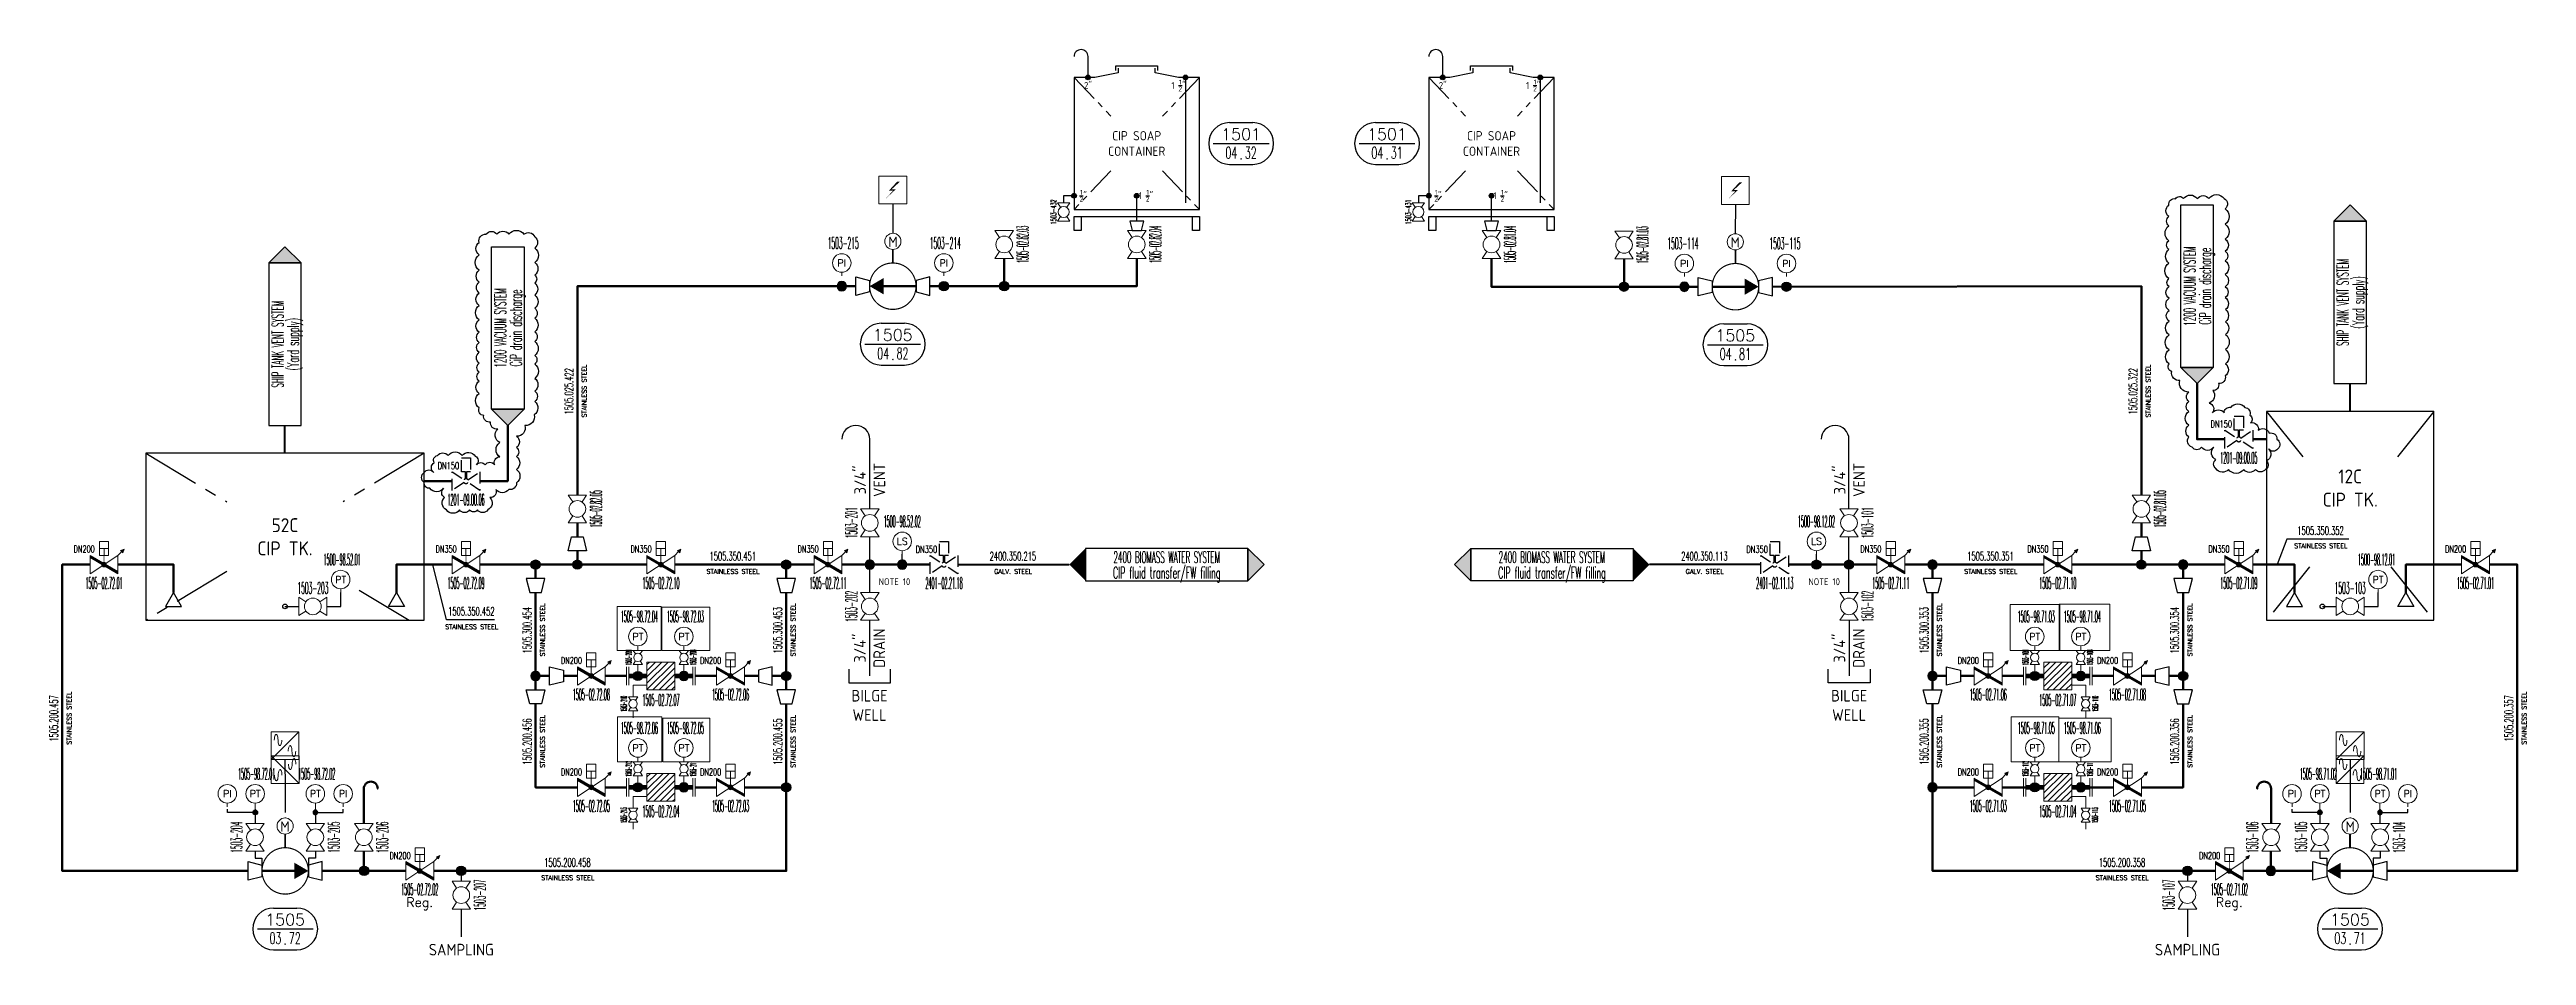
# Model space of a CAD drawing. Extents: x 96 to 630, y 53 to 248.
import ezdxf
from ezdxf.enums import TextEntityAlignment as Align
from ezdxf.xclip import XClip

# ---------------------------------------------------------------- set-up
doc = ezdxf.new("R2010")
doc.units = 0
doc.header["$LTSCALE"] = 10
doc.header["$XCLIPFRAME"] = 2
for name, pattern in [('CENTER', [2, 1.25, -0.25, 0.25, -0.25]), ('HIDDEN', [0.375, 0.25, -0.125]), ('PHANTOM2', [1.25, 0.625, -0.125, 0.125, -0.125, 0.125, -0.125])]:
    doc.linetypes.add(name, pattern=pattern)
for name, color, linetype in [('000-TX1', 1, 'Continuous'), ('000-TX2', 2, 'Continuous'), ('000-TX3', 3, 'Continuous'), ('0CE1', 1, 'CENTER'), ('0CO0', 7, 'Continuous'), ('0CO1', 1, 'Continuous'), ('0CO2', 2, 'Continuous'), ('0CO3', 3, 'Continuous'), ('0TX0', 7, 'Continuous'), ('0TX1', 1, 'Continuous'), ('0TX2', 2, 'Continuous'), ('Reference_1', 7, 'Continuous'), ('Reference_2', 1, 'Continuous'), ('WATER_CIRCULATION', 3, 'Continuous')]:
    doc.layers.add(name, color=color, linetype=linetype)
for name, color, linetype, lineweight in [('1400_1 Circulation System Piping', 102, 'Continuous', 60), ('1500_1 Flushing System Piping', 92, 'Continuous', 60), ('2400 Biomass Water Piping', 220, 'Continuous', 40), ('ARMATURE', 1, 'Continuous', 15), ('PIPENUM', 1, 'Continuous', 25)]:
    doc.layers.add(name, color=color, linetype=linetype, lineweight=lineweight)
doc.layers.add('REV C', color=14, linetype='Continuous', true_color=0xa50000)
doc.layers.add('Viewport', color=7, linetype='Continuous', plot=False)
doc.styles.add('MMC-TX2', font='romans.shx')
doc.styles.add('ROMANS', font='romans.shx')
doc.styles.get("Standard").update_dxf_attribs({"font": 'isocp.shx'})
doc.styles.add('Standard-TX2', font='romans.shx')

msp = doc.modelspace()

# ---------------------------------------------------------------- texts
at = {"color": 2}
for p in [(277.83, 205.65), (459.31, 205.54)]:
    msp.add_text('M', height=2.24, dxfattribs=at).set_placement(p, align=Align.CENTER)
at = {"layer": '0TX0', "char_height": 1.5, "attachment_point": 5}
for width, insert in [(10.4293, (278.15, 133.54)), (9.365, (478.48, 133.54))]:
    msp.add_mtext_dynamic_manual_height_columns('\\pxqc;NOTE 10', width=width, gutter_width=1, heights=[0], dxfattribs=dict(at, insert=insert))
at = {"layer": '0TX1', "char_height": 2.5, "attachment_point": 5, "rotation": 90}
for s, insert in [("\\A1;\\pxqc;3/4''\\PVENT", (272.82, 155.47)), ("\\A1;\\pxqc;3/4''\\PVENT", (483.9, 155.47)), ("\\A1;\\pxqc;3/4''\\PDRAIN", (272.78, 119.22)), ("\\A1;\\pxqc;3/4''\\PDRAIN", (483.86, 119.22))]:
    msp.add_mtext_dynamic_manual_height_columns(s, width=10.4504, gutter_width=1, heights=[7.89], dxfattribs=dict(at, insert=insert))
at = {"layer": '0TX1', "char_height": 2.5, "attachment_point": 2}
for s, insert in [('BILGE\\PWELL', (272.78, 110.22)), ('BILGE\\PWELL', (483.86, 110.22)), ('SAMPLING', (184.81, 55.5)), ('SAMPLING', (556.74, 55.5))]:
    msp.add_mtext_dynamic_manual_height_columns(s, width=12.0612, gutter_width=1, heights=[8.5], dxfattribs=dict(at, insert=insert))
at = {"layer": '0TX2', "attachment_point": 5}
for s, width, heights, insert, char_height in [('CIP SOAP\\PCONTAINER', 26.8138, [8.5], (330.35, 227.97), 2), ('CIP SOAP\\PCONTAINER', 26.8138, [8.5], (406.79, 227.97), 2), ('\\pxqc;12C\\PCIP TK.', 31.5272, [0], (591.82, 153.72), 3), ('\\pxqc;52C\\PCIP TK.', 31.5272, [0], (146.82, 143.22), 3)]:
    msp.add_mtext_dynamic_manual_height_columns(s, width=width, gutter_width=1, heights=heights, dxfattribs=dict(at, insert=insert, char_height=char_height))

# ---------------------------------------------------------------- blocks, each defined once
blk = doc.blocks.new('Pipe_tag')
at = {"layer": '0CO1', "ltscale": 2}
blk.add_point((6, 0), dxfattribs=at)
at = {"color": 0, "style": 'ROMANS', "width": 0.532808}
blk.add_attdef('PIPE-NO', text='', height=2.2, dxfattribs=at).set_placement((-0.18, 1.08), (11.82, 1.08), align=Align.FIT)
at = {"layer": '000-TX2', "color": 2, "style": 'ROMANS', "flags": 1}
for tag, p in [('REMARKS', (6, 12.18)), ('MATERIAL', (6.34, 6.9)), ('FROM', (6.01, 8.78)), ('TO', (5.97, 10.4)), ('DIAMETER', (6.07, 4.56))]:
    blk.add_attdef(tag, text='', height=1.2, dxfattribs=at).set_placement(p, align=Align.MIDDLE_CENTER)
at = {"layer": '000-TX2', "style": 'ROMANS'}
blk.add_attdef('PIPE_TYPE', text='', height=1.2, dxfattribs=at).set_placement((5.89, -1.18), align=Align.MIDDLE)
blk = doc.blocks.new('I201_MMC')
blk.add_line((0, 1.68), (0, 3.18))
blk.add_circle((0, 5.18), 2)
at = {"layer": '000-TX1', "style": 'MMC-TX2', "flags": 1}
for tag, p in [('DO', (-2.77, -51.79)), ('DI', (-2.77, -54.79)), ('AO', (-2.56, -57.23)), ('BUS', (-2.77, -62.9)), ('AI', (-2.56, -60.23))]:
    blk.add_attdef(tag, p, '', height=1.5, dxfattribs=at)
at = {"layer": '0TX1', "style": 'MMC-TX2', "width": 0.457143}
blk.add_attdef('ITEMNR.', text='', height=2.5, rotation=360, dxfattribs=at).set_placement((-3.69, 8.24), (4.31, 8.24), align=Align.FIT)
at = {"layer": '0TX1', "style": 'MMC-TX2'}
blk.add_attdef('SIZE', text='', height=1.5, dxfattribs=at).set_placement((-1.84, 3.3), align=Align.MIDDLE_RIGHT)
at = {"layer": '0TX1', "style": 'MMC-TX2', "flags": 1}
for tag, p in [('PRODUCT_NR', (-2.77, -7.16)), ('DESCRIPTION.', (-2.77, -10.12)), ('TYPE', (-2.77, -13.13)), ('RATING', (-2.77, -16.13)), ('DRILL', (-2.77, -19.13)), ('HOUSING', (-2.77, -22.13)), ('TRIM', (-2.77, -25.13)), ('STEM', (-2.77, -28.13)), ('SEAT', (-2.77, -31.13)), ('CTRL', (-2.77, -34.13)), ('CERT', (-2.77, -37.13)), ('REMARKS', (-2.77, -40.13)), ('REV', (-2.77, -43.13)), ('TAG', (-2.77, -46.13)), ('FONT/SIGN', (-2.77, -49.13))]:
    blk.add_attdef(tag, p, '', height=1.5, dxfattribs=at)
at = {"layer": '0TX2', "style": 'MMC-TX2', "flags": 8}
blk.add_attdef('T', text='', height=1.5, dxfattribs=at).set_placement((0, 5.18), align=Align.MIDDLE_CENTER)
blk = doc.blocks.new('BV702_MMC')
for points in [[(1.5, -1), (0, -2), (0, 2), (1.5, 1)], [(4.5, -1), (6, -2), (6, 2), (4.5, 1)]]:
    blk.add_lwpolyline(points)
blk.add_circle((3, 0), 1.8)
at = {"layer": '000-TX1', "style": 'MMC-TX2'}
blk.add_attdef('SIZE', text='', height=1.5, dxfattribs=at).set_placement((1.54, 3.3), align=Align.MIDDLE_RIGHT)
at = {"layer": '000-TX1', "style": 'MMC-TX2', "width": 0.457143}
blk.add_attdef('ITEMNR.', text='', height=2.5, rotation=360, dxfattribs=at).set_placement((-0.99, -5.24), (7.01, -5.24), align=Align.FIT)
at = {"layer": '000-TX1', "style": 'MMC-TX2', "flags": 1}
for tag, p in [('PRODUCT_NR', (-1, -10.2)), ('TYPE', (-1, -16.17)), ('DESCRIPTION.', (-1, -13.16)), ('RATING', (-1, -19.17)), ('DRILL', (-1, -22.17)), ('TRIM', (-1, -28.17)), ('HOUSING', (-1, -25.17)), ('STEM', (-1, -31.17)), ('SEAT', (-1, -34.17)), ('CTRL', (-1, -37.17)), ('CERT', (-1, -40.17)), ('TAG', (-1, -49.17)), ('REV', (-1, -46.17)), ('FONT/SIGN', (-1, -52.17)), ('DO', (-1, -55.82)), ('DI', (-1, -58.82)), ('AO', (-0.79, -61.26)), ('AI', (-0.79, -64.26)), ('BUS', (-1, -66.94))]:
    blk.add_attdef(tag, p, '', height=1.5, dxfattribs=at)
blk.add_attdef('REMARKS', text='', height=1, dxfattribs=at).set_placement((-1, -43.17), (9.07, -43.17), align=Align.ALIGNED)
blk = doc.blocks.new('BU310PN_F_MMC')
blk.add_hatch(color=256).paths.add_polyline_path([(0, 2), (6, -1.5), (6, -2), (0, 1.5)])
h = blk.add_hatch(color=256)
edge = h.paths.add_edge_path()
edge.add_arc((3, -0.01), 0.5, 0, 360)
h = blk.add_hatch(color=256)
h.dxf.hatch_style = 1
h.paths.add_polyline_path([(7.31, 3.31), (6.57, 3.06), (6.82, 2.82), (7.06, 2.57)])
for p, q in [((2, 3.5), (4, 3.5)), ((3, 3.5), (3, 2)), ((6, 2), (6.82, 2.82)), ((7.31, 3.31), (6.57, 3.06)), ((6.57, 3.06), (6.82, 2.82)), ((6.82, 2.82), (7.06, 2.57)), ((7.31, 3.31), (7.06, 2.57))]:
    blk.add_line(p, q)
for points in [[(0, 2), (6, -1.5), (6, -2), (0, 1.5)], [(2, 2), (4, 2), (4, 5), (2, 5)]]:
    blk.add_lwpolyline(points, close=True)
blk.add_lwpolyline([(0, 2), (0, -2), (6, 2), (6, -2)])
at = {"const_width": 0.2}
blk.add_lwpolyline([(3, 0), (3, 2)], dxfattribs=at)
blk.add_circle((3, -0.01), 0.5)
at = {"layer": '000-TX1', "style": 'MMC-TX2', "width": 0.75}
blk.add_attdef('SIZE', text='', height=1.5, dxfattribs=at).set_placement((1, 3.34), align=Align.MIDDLE_RIGHT)
at = {"layer": '000-TX1', "style": 'MMC-TX2', "width": 0.457143}
blk.add_attdef('ITEMNR.', text='', height=2.5, rotation=360, dxfattribs=at).set_placement((-0.99, -5.24), (7.01, -5.24), align=Align.FIT)
at = {"layer": '000-TX1', "style": 'MMC-TX2', "flags": 1}
for tag, p in [('PRODUCT_NR', (-1, -10.2)), ('TYPE', (-1, -16.17)), ('DESCRIPTION.', (-1, -13.16)), ('RATING', (-1, -19.17)), ('DRILL', (-1, -22.17)), ('TRIM', (-1, -28.17)), ('HOUSING', (-1, -25.17)), ('STEM', (-1, -31.17)), ('SEAT', (-1, -34.17)), ('CTRL', (-1, -37.17)), ('CERT', (-1, -40.17)), ('REMARKS', (-1, -43.17)), ('TAG', (-1, -49.17)), ('REV', (-1, -46.17)), ('FONT/SIGN', (-1, -52.17)), ('DO', (-1, -55.84)), ('DI', (-1, -58.84)), ('AO', (-0.79, -61.28)), ('AI', (-0.79, -64.28)), ('BUS', (-1, -66.95))]:
    blk.add_attdef(tag, p, '', height=1.5, dxfattribs=at)
blk = doc.blocks.new('P301_MMC')
at = {"ltscale": 2}
blk.add_lwpolyline([(3.5, 0, 3.5, 0, 0), (0.5, 0, 0, 0, 0)], format="xyseb", dxfattribs=at)
at = {"const_width": 0.25}
blk.add_lwpolyline([(10.5, 0), (10.5, 0, -0.414214), (5.5, -5), (5.5, -5, -0.414214), (0.5, 0), (0.5, 0, -0.414214), (5.5, 5), (5.5, 5, -0.414214)], format="xyb", close=True, dxfattribs=at)
at = {"const_width": 0.5}
blk.add_lwpolyline([(10.5, 0), (3.5, 0)], dxfattribs=at)
blk = doc.blocks.new('JOINT')
h = blk.add_hatch(color=256)
h.dxf.hatch_style = 1
h.paths.add_polyline_path([(1, 0, 1), (-1, 0, 1)])
at = {"layer": 'Viewport'}
blk.add_circle((0, 0), 1, dxfattribs=at)
blk = doc.blocks.new('E852_MMC')
at = {"color": 0}
blk.add_line((-3, 0), (3, 6), dxfattribs=at)
blk.add_lwpolyline([(-3, 0), (3, 0), (3, 6), (-3, 6)], close=True, dxfattribs=at)
for centre, major_axis in [((-1.9, 4.2), (0, -1.2)), ((-1.1, 4.2), (0, 1.2)), ((1.1, 1.8), (0, -1.2)), ((1.9, 1.8), (0, 1.2))]:
    blk.add_ellipse(centre, major_axis=major_axis, ratio=0.333333, start_param=1.570796, end_param=4.712389, dxfattribs=at)
blk = doc.blocks.new('CPUMP WITH SENSORS')
at = {"layer": '0CO0', "linetype": 'PHANTOM2'}
blk.add_lwpolyline([(0, 18.82), (-0.02, 11.41)], dxfattribs=at)
at = {"layer": '0CO1'}
for points in [[(-6.46, 12.61), (-12.46, 12.61), (-12.46, 13.32)], [(-6.46, 13.32), (-6.46, 10.24)], [(6.5, 13.32), (6.5, 10.24)], [(6.5, 12.61), (12.5, 12.61), (12.5, 13.32)], [(-6.5, 4.24), (-6.5, 2.74), (-5, 2.74), (-5, 1.24)], [(6.5, 4.24), (6.5, 2.74), (5, 2.74), (5, 1.24)]]:
    blk.add_lwpolyline(points, dxfattribs=at)
for points in [[(-8, -2), (-8, 2), (-5, 1.25), (-5, -1.25)], [(8, -2), (8, 2), (5, 1.25), (5, -1.25)]]:
    blk.add_lwpolyline(points, close=True, dxfattribs=at)
at = {"layer": 'ARMATURE', "const_width": 0.373}
blk.add_lwpolyline([(0, 4.97), (0, 7.92)], dxfattribs=at)
at = {"layer": 'ARMATURE'}
blk.add_circle((-0.02, 9.66), 1.74, dxfattribs=at)
at = {"layer": '0CO1', "yscale": 0.5, "zscale": 0.5, "rotation": 180}
for p, xscale in [((-6.46, 12.6), 0.5), ((6.5, 12.6), -0.5)]:
    blk.add_blockref('JOINT', p, dxfattribs=dict(at, xscale=xscale))
at = {"layer": 'ARMATURE', "ltscale": 2, "xscale": -1}
blk.add_blockref('E852_MMC', (0, 18.82), dxfattribs=at)
at = {"layer": 'ARMATURE', "ltscale": 2, "rotation": 180}
blk.add_blockref('P301_MMC', (5.5, 0), dxfattribs=at)
at = {"color": 2}
blk.add_text('M', height=2.24, dxfattribs=at).set_placement((-0.04, 8.43), align=Align.CENTER)
blk = doc.blocks.new('PI')
blk.add_line((0, 0), (0, 0.78))
blk.add_circle((0, 2.78), 2)
at = {"layer": '000-TX1', "style": 'MMC-TX2', "flags": 1}
for tag, p in [('DO', (-2.77, -54.19)), ('DI', (-2.77, -57.19)), ('AO', (-2.56, -59.63)), ('BUS', (-2.77, -65.3)), ('AI', (-2.56, -62.63))]:
    blk.add_attdef(tag, p, '', height=1.5, dxfattribs=at)
at = {"layer": '0TX1', "style": 'MMC-TX2', "width": 0.457143}
blk.add_attdef('ITEMNR.', text='', height=2.5, rotation=360, dxfattribs=at).set_placement((-3.69, 5.84), (4.31, 5.84), align=Align.FIT)
at = {"layer": '0TX1', "style": 'MMC-TX2'}
blk.add_attdef('SIZE', text='', height=1.5, dxfattribs=at).set_placement((-1.84, 0.9), align=Align.MIDDLE_RIGHT)
at = {"layer": '0TX1', "style": 'MMC-TX2', "flags": 1}
for tag, p in [('PRODUCT_NR', (-2.77, -9.56)), ('TYPE', (-2.77, -15.53)), ('DESCRIPTION.', (-2.77, -12.52)), ('RATING', (-2.77, -18.53)), ('DRILL', (-2.77, -21.53)), ('TRIM', (-2.77, -27.53)), ('HOUSING', (-2.77, -24.53)), ('STEM', (-2.77, -30.53)), ('SEAT', (-2.77, -33.53)), ('CTRL', (-2.77, -36.53)), ('CERT', (-2.77, -39.53)), ('REMARKS', (-2.77, -42.53)), ('TAG', (-2.77, -48.53)), ('REV', (-2.77, -45.53)), ('FONT/SIGN', (-2.77, -51.53))]:
    blk.add_attdef(tag, p, '', height=1.5, dxfattribs=at)
at = {"layer": '0TX2', "style": 'MMC-TX2', "flags": 8}
blk.add_attdef('PI', text='', height=1.5, dxfattribs=at).set_placement((0, 2.78), align=Align.MIDDLE_CENTER)
blk = doc.blocks.new('MMCFP_COMP_TAG')
at = {"layer": '000-TX3', "ltscale": 3}
for p, q in [((-6, 0), (6, 0)), ((-2.5, 4.5), (2.5, 4.5)), ((-2.5, -4.5), (2.5, -4.5))]:
    blk.add_line(p, q, dxfattribs=at)
for centre, start, end in [((-2.5, 0), 90, 270), ((2.5, 0), 270, 90)]:
    blk.add_arc(centre, 4.5, start, end, dxfattribs=at)
at = {"layer": '000-TX2', "style": 'Standard-TX2'}
blk.add_text('.', height=1.5, dxfattribs=at).set_placement((0.02, -3.35), align=Align.CENTER)
at = {"layer": '000-TX2', "style": 'Standard-TX2', "flags": 8}
blk.add_attdef('WBS1', text='', height=2.5, dxfattribs=at).set_placement((-0.02, 0.75), align=Align.CENTER)
at = {"layer": '000-TX2', "style": 'Standard-TX2', "width": 0.6, "flags": 8}
blk.add_attdef('WBS2', text='', height=2.5, dxfattribs=at).set_placement((-0.8, -3.25), align=Align.RIGHT)
blk.add_attdef('Number', (0.8, -3.25), '', height=2.5, dxfattribs=at)
blk = doc.blocks.new('INTTERFACE VALVE')
at = {"linetype": 'HIDDEN'}
blk.add_lwpolyline([(0.42, -0.27, -0.547905), (-0.42, -0.27), (-3, -1.99), (-3, 2.01), (-0.41, 0.29, -0.192777), (-0.1, 0.49), (-0.1, 2.01), (-1, 2.01), (-1, 5.01), (1, 5.01), (1, 2.01), (0.1, 2.01), (0.1, 0.49, -0.192777), (0.41, 0.29), (3, 2.01), (3, -1.99), (0.42, -0.28)], format="xyb", dxfattribs=at)
at = {"style": 'MMC-TX2', "width": 0.7}
blk.add_attdef('SIZE', text='', height=1.5, dxfattribs=at).set_placement((-1.46, 3.31), align=Align.MIDDLE_RIGHT)
at = {"style": 'MMC-TX2', "width": 0.457143}
blk.add_attdef('ITEMNR.', text='', height=2.5, rotation=360, dxfattribs=at).set_placement((-3.99, -5.23), (4.01, -5.23), align=Align.FIT)
blk = doc.blocks.new('Reference_diagram1')
at = {"layer": 'Reference_2'}
blk.add_hatch(color=256, dxfattribs=at).paths.add_polyline_path([(-3.5, -3.5), (0, 0), (-3.5, 3.5)])
blk.add_lwpolyline([(-38.5, -3.5), (-3.5, -3.5), (-3.5, 3.5), (-38.5, 3.5)], close=True, dxfattribs=at)
blk.add_lwpolyline([(-3.5, 3.5), (-3.5, -3.5), (0, 0), (-3.5, 3.5)], dxfattribs=at)
at = {"layer": 'Reference_1', "style": 'ROMANS'}
for tag, width, p in [('WBS-NAME', 0.55, (-21, 2.85)), ('DESCRIPTION', 0.6, (-21, -0.5))]:
    blk.add_attdef(tag, text='', height=2.5, dxfattribs=dict(at, width=width)).set_placement(p, align=Align.TOP_CENTER)
blk = doc.blocks.new('F701_MMC')
h = blk.add_hatch()
h.set_pattern_fill('ANSI31', color=256, scale=0.3, style=0)
h.paths.add_polyline_path([(0, -3), (6, -3), (6, 3), (0, 3)])
blk.add_lwpolyline([(0, -3), (6, -3), (6, 3), (0, 3)], close=True)
at = {"layer": '000-TX1', "style": 'MMC-TX2'}
blk.add_attdef('SIZE', text='', height=1.5, dxfattribs=at).set_placement((-0.07, 3.3), align=Align.MIDDLE_RIGHT)
at = {"layer": '000-TX1', "style": 'MMC-TX2', "width": 0.457143}
blk.add_attdef('ITEMNR.', text='', height=2.5, rotation=360, dxfattribs=at).set_placement((-0.99, -6.43), (7.01, -6.43), align=Align.FIT)
at = {"layer": '000-TX1', "style": 'MMC-TX2', "flags": 1}
for tag, p in [('PRODUCT_NR', (-1, -11.39)), ('TYPE', (-1, -17.36)), ('DESCRIPTION.', (-1, -14.35)), ('RATING', (-1, -20.36)), ('DRILL', (-1, -23.36)), ('HOUSING', (-1, -26.36)), ('TRIM', (-1, -29.36)), ('STEM', (-1, -32.36)), ('SEAT', (-1, -35.36)), ('CTRL', (-1, -38.36)), ('CERT', (-1, -41.36)), ('REMARKS', (-1, -44.36)), ('REV', (-1, -47.36)), ('TAG', (-1, -50.36)), ('FONT/SIGN', (-1, -53.36)), ('DO', (-1, -55.82)), ('DI', (-1, -58.82)), ('AO', (-0.79, -61.26)), ('AI', (-0.79, -64.26)), ('BUS', (-1, -66.94))]:
    blk.add_attdef(tag, p, '', height=1.5, dxfattribs=at)
blk = doc.blocks.new('E851_MMC')
blk.add_hatch(color=2).paths.add_polyline_path([(0.9, 4.8), (1.5, 4.8), (-0.2875, 3.15), (0.6125, 3.15), (-1.5, 1.2), (0.0125, 2.85), (-0.8875, 2.85)])
at = {"color": 0}
blk.add_lwpolyline([(-3, 0), (3, 0), (3, 6), (-3, 6)], close=True, dxfattribs=at)
blk = doc.blocks.new('BU310PN_FP_MMC')
blk.add_hatch(color=256).paths.add_polyline_path([(0, 2), (6, -1.5), (6, -2), (0, 1.5)])
h = blk.add_hatch(color=256)
edge = h.paths.add_edge_path()
edge.add_arc((3, -0.01), 0.5, 0, 360)
h = blk.add_hatch(color=256)
h.dxf.hatch_style = 1
h.paths.add_polyline_path([(7.31, 3.31), (6.57, 3.06), (6.82, 2.82), (7.06, 2.57)])
for p, q in [((2, 3.5), (4, 3.5)), ((3, 3.5), (3, 2)), ((6, 2), (6.82, 2.82)), ((7.31, 3.31), (6.57, 3.06)), ((6.57, 3.06), (6.82, 2.82)), ((6.82, 2.82), (7.06, 2.57)), ((7.31, 3.31), (7.06, 2.57))]:
    blk.add_line(p, q)
for points in [[(0, 2), (6, -1.5), (6, -2), (0, 1.5)], [(2, 2), (4, 2), (4, 5), (2, 5)]]:
    blk.add_lwpolyline(points, close=True)
blk.add_lwpolyline([(0, 2), (0, -2), (6, 2), (6, -2)])
at = {"const_width": 0.2}
blk.add_lwpolyline([(3, 0), (3, 2)], dxfattribs=at)
blk.add_circle((3, -0.01), 0.5)
at = {"layer": '000-TX1', "style": 'MMC-TX2'}
blk.add_text('Reg.', height=2, dxfattribs=at).set_placement((3, -7.1), align=Align.MIDDLE)
at = {"layer": '000-TX1', "style": 'MMC-TX2', "width": 0.85}
blk.add_attdef('SIZE', text='', height=1.5, dxfattribs=at).set_placement((1.54, 3.3), align=Align.MIDDLE_RIGHT)
at = {"layer": '000-TX1', "style": 'MMC-TX2', "width": 0.457143}
blk.add_attdef('ITEMNR.', text='', height=2.5, rotation=360, dxfattribs=at).set_placement((-0.99, -5.24), (7.01, -5.24), align=Align.FIT)
at = {"layer": '000-TX1', "style": 'MMC-TX2', "flags": 1}
for tag, p in [('PRODUCT_NR', (-1, -10.2)), ('TYPE', (-1, -16.17)), ('DESCRIPTION.', (-1, -13.16)), ('RATING', (-1, -19.17)), ('DRILL', (-1, -22.17)), ('TRIM', (-1, -28.17)), ('HOUSING', (-1, -25.17)), ('STEM', (-1, -31.17)), ('SEAT', (-1, -34.17)), ('CTRL', (-1, -37.17)), ('CERT', (-1, -40.17)), ('REMARKS', (-1, -43.17)), ('TAG', (-1, -49.17)), ('REV', (-1, -46.17)), ('FONT/SIGN', (-1, -52.17)), ('DO', (-1, -55.84)), ('DI', (-1, -58.84)), ('AO', (-0.79, -61.28)), ('AI', (-0.79, -64.28)), ('BUS', (-1, -66.95))]:
    blk.add_attdef(tag, p, '', height=1.5, dxfattribs=at)
blk = doc.blocks.new('1500 PE STORAGE TANK 2200L')
at = {"layer": '0CO3', "ltscale": 2}
h = blk.add_hatch(color=256, dxfattribs=at)
h.dxf.hatch_style = 1
edge = h.paths.add_edge_path()
edge.add_arc((-10.5, 14.25), 0.5, 0, 360)
h = blk.add_hatch(color=256, dxfattribs=at)
h.dxf.hatch_style = 1
edge = h.paths.add_edge_path()
edge.add_arc((10.5, 14.25), 0.5, 0, 360)
h = blk.add_hatch(color=256, dxfattribs=at)
h.dxf.hatch_style = 1
edge = h.paths.add_edge_path()
edge.add_arc((-13.5, -11.25), 0.5, 0, 360)
h = blk.add_hatch(color=256, dxfattribs=at)
h.dxf.hatch_style = 1
edge = h.paths.add_edge_path()
edge.add_arc((0, -11.25), 0.5, 0, 360)
at = {"layer": '0CE1', "ltscale": 0.5}
for points in [[(-13.5, 14.25), (-5.58, 5.89)], [(13.5, 14.25), (5.58, 5.89)], [(-5.58, -5.89), (-13.5, -14.25)], [(5.58, -5.89), (13.5, -14.25)]]:
    blk.add_lwpolyline(points, dxfattribs=at)
at = {"layer": '0CO1'}
blk.add_lwpolyline([(-10.5, 14.25), (-10.5, 18.75, 0.414214), (-12, 20.25), (-12, 20.25, 0.414214), (-13.5, 18.75), (-13.5, 18.75)], format="xyb", dxfattribs=at)
for points in [[(10.5, 14.25), (10.5, -12.75)], [(-12, -15.75), (-12, -18.75), (-13.5, -18.75), (-13.5, -15.75), (13.5, -15.75), (13.5, -18.75), (12, -18.75), (12, -15.75)]]:
    blk.add_lwpolyline(points, dxfattribs=at)
blk.add_lwpolyline([(1.5, -16.75), (-1.5, -16.75), (-1, -18.75), (1, -18.75)], close=True, dxfattribs=at)
at = {"layer": '0CO2'}
for points in [[(-4, 16.25), (-4, 15.25), (-9, 14.25), (-13.5, 14.25), (-13.5, -14.25), (13.5, -14.25), (13.5, 14.25), (9, 14.25), (4, 15.25), (4, 16.25)], [(-4.5, 15.75), (-4.5, 16.75), (4.5, 16.75), (4.5, 15.75)]]:
    blk.add_lwpolyline(points, dxfattribs=at)
at = {"layer": '0CO3', "ltscale": 2}
for points in [[(-13.5, -11.25), (-15.75, -11.25), (-15.75, -12.75)], [(0, -16.75), (0, -11.25)]]:
    blk.add_lwpolyline(points, dxfattribs=at)
for centre in [(-10.5, 14.25), (10.5, 14.25), (-13.5, -11.25), (0, -11.25)]:
    blk.add_circle(centre, 0.5, dxfattribs=at)
at = {"layer": '0CO0', "ltscale": 2, "char_height": 1.5, "attachment_point": 5}
for s, insert in [('\\A1;\\pxqc;2"', (-10.5, 12.5)), ('\\A1;\\pxqc;1 {\\H0.7x;\\S1/2;}"', (9, 12.5)), ('\\A1;\\pxqc;{\\H0.7x;\\S1/2;}"', (-11.53, -11.25)), ('\\A1;\\pxqc;1 {\\H0.7x;\\S1/2;}"', (1.97, -11.25))]:
    blk.add_mtext_dynamic_manual_height_columns(s, width=14.259, gutter_width=44.34, heights=[0], dxfattribs=dict(at, insert=insert))

# ---------------------------------------------------------------- linework, layer by layer
for points in [[(591.49, 142.73), (578.17, 142.73), (576.11, 137.22)], [(191.98, 125.33), (181.59, 125.33), (178.65, 137.22)], [(268.28, 114.72), (268.28, 111.72), (277.28, 111.72), (277.28, 114.72)], [(488.36, 114.72), (488.36, 111.72), (479.36, 111.72), (479.36, 114.72)]]:
    msp.add_lwpolyline(points)
at = {"layer": '0CE1'}
for points in [[(573.82, 170.22), (583.03, 158.71)], [(609.82, 170.22), (600.61, 158.71)], [(116.82, 161.22), (134.31, 150.73)], [(176.82, 161.22), (159.33, 150.73)], [(134.31, 135.71), (116.82, 125.22)], [(583.03, 136.73), (573.82, 125.22)], [(600.61, 136.73), (609.82, 125.22)], [(162.82, 131.69), (173.61, 125.22)]]:
    msp.add_lwpolyline(points, dxfattribs=at)
at = {"layer": '0CO0', "linetype": 'PHANTOM2'}
for points in [[(277.8, 214.94), (277.81, 208.63)], [(459.34, 214.83), (459.33, 208.52)], [(146.82, 95.22), (146.84, 82.63)], [(591.82, 95.22), (591.8, 82.63)]]:
    msp.add_lwpolyline(points, dxfattribs=at)
at = {"layer": '0CO1'}
for points in [[(269.79, 195.22), (269.79, 199.22), (272.79, 198.47), (272.79, 195.97)], [(285.79, 195.22), (285.79, 199.22), (282.79, 198.47), (282.79, 195.97)], [(451.35, 195.11), (451.35, 199.11), (454.35, 198.36), (454.35, 195.86)], [(467.35, 195.11), (467.35, 199.11), (464.35, 198.36), (464.35, 195.86)], [(211.82, 140.22), (207.82, 140.22), (208.57, 143.22), (211.07, 143.22)], [(548.82, 140.22), (544.82, 140.22), (545.57, 143.22), (548.07, 143.22)], [(202.82, 134.22), (198.82, 134.22), (199.57, 131.22), (202.07, 131.22)], [(256.82, 134.22), (252.82, 134.22), (253.57, 131.22), (256.07, 131.22)], [(503.82, 134.22), (499.82, 134.22), (500.57, 131.22), (503.07, 131.22)], [(557.82, 134.22), (553.82, 134.22), (554.57, 131.22), (557.07, 131.22)], [(122.82, 131.22), (121.09, 128.22), (124.55, 128.22)], [(170.82, 131.22), (172.55, 128.22), (169.09, 128.22)], [(579.82, 131.22), (578.09, 128.22), (581.55, 128.22)], [(603.82, 131.22), (605.55, 128.22), (602.09, 128.22)], [(203.82, 111.22), (203.82, 115.22), (206.82, 114.47), (206.82, 111.97)], [(251.82, 111.22), (251.82, 115.22), (248.82, 114.47), (248.82, 111.97)], [(504.82, 111.22), (504.82, 115.22), (507.82, 114.47), (507.82, 111.97)], [(552.82, 111.22), (552.82, 115.22), (549.82, 114.47), (549.82, 111.97)], [(198.82, 110.22), (202.82, 110.22), (202.07, 107.22), (199.57, 107.22)], [(256.82, 110.22), (252.82, 110.22), (253.57, 107.22), (256.07, 107.22)], [(499.82, 110.22), (503.82, 110.22), (503.07, 107.22), (500.57, 107.22)], [(557.82, 110.22), (553.82, 110.22), (554.57, 107.22), (557.07, 107.22)]]:
    msp.add_lwpolyline(points, close=True, dxfattribs=at)
for points, format in [([(272.82, 149.22), (272.82, 164.22, 0.414214), (269.82, 167.22), (269.82, 167.22, 0.414214), (266.82, 164.22), (266.82, 164.22)], "xyb"), ([(483.82, 149.22), (483.82, 164.22, 0.414214), (480.82, 167.22), (480.82, 167.22, 0.414214), (477.82, 164.22), (477.82, 164.22)], "xyb"), ([(319.32, 137.22, 7, 0, 0), (315.82, 137.22, 0, 0, 0)], "xyseb"), ([(437.32, 137.22, 7, 0, 0), (440.82, 137.22, 0, 0, 0)], "xyseb")]:
    msp.add_lwpolyline(points, format=format, dxfattribs=at)
for points in [[(272.82, 131.22), (272.82, 143.22)], [(279.82, 137.22), (279.82, 139.44)], [(476.82, 137.22), (476.82, 139.44)], [(483.82, 131.22), (483.82, 143.22)], [(146.82, 128.22), (149.82, 128.22)], [(155.82, 128.22), (158.82, 128.22), (158.82, 131.22)], [(585.82, 128.22), (588.82, 128.22)], [(594.82, 128.22), (597.82, 128.22), (597.82, 131.22)], [(272.78, 125.22), (272.78, 113.22)], [(483.86, 125.22), (483.86, 113.22)], [(163.81, 71.22), (163.81, 73.44)], [(184.81, 71.22), (184.81, 69)], [(556.74, 71.22), (556.74, 69)], [(574.78, 71.22), (574.78, 73.44)], [(184.81, 63), (184.81, 57)], [(556.74, 63), (556.74, 57)]]:
    msp.add_lwpolyline(points, dxfattribs=at)
for centre in [(146.82, 128.22), (585.82, 128.22)]:
    msp.add_circle(centre, 0.5, dxfattribs=at)
at = {"layer": '0CO2'}
for points in [[(609.82, 170.22), (573.82, 170.22), (573.82, 125.22), (609.82, 125.22)], [(116.82, 161.22), (116.82, 125.22), (176.82, 125.22), (176.82, 161.22)]]:
    msp.add_lwpolyline(points, close=True, dxfattribs=at)
at = {"layer": '1500_1 Flushing System Piping', "ltscale": 2}
for points in [[(330.35, 203.22), (330.35, 197.22), (285.79, 197.22)], [(301.79, 203.22), (301.79, 197.22)], [(406.79, 203.22), (406.79, 197.11), (451.35, 197.11)], [(435.35, 203.11), (435.35, 197.11)], [(269.79, 197.22), (209.82, 197.22), (209.82, 152.22)], [(467.35, 197.11), (546.82, 197.22), (546.82, 152.22)], [(564.82, 164.22), (558.82, 164.22), (558.82, 176.22)], [(188.82, 155.22), (194.82, 155.22), (194.82, 167.22)], [(570.82, 164.22), (573.82, 164.22)], [(182.82, 155.22), (176.82, 155.22)], [(209.82, 146.22), (209.82, 143.22)], [(546.82, 146.22), (546.82, 143.22)], [(209.82, 140.22), (209.82, 137.22)], [(546.82, 140.22), (546.82, 137.22)], [(104.82, 137.22), (98.82, 137.22), (98.82, 71.22), (138.86, 71.22)], [(110.82, 137.22), (122.82, 137.22), (122.82, 131.22)], [(182.82, 137.22), (170.82, 137.22), (170.82, 131.22)], [(188.82, 137.22), (224.82, 137.22)], [(200.82, 134.22), (200.82, 137.22)], [(230.82, 137.22), (260.82, 137.22)], [(254.82, 134.22), (254.82, 137.22)], [(266.82, 137.22), (285.82, 137.22)], [(489.82, 137.22), (470.82, 137.22)], [(525.82, 137.22), (495.82, 137.22)], [(501.82, 134.22), (501.82, 137.22)], [(564.82, 137.22), (531.82, 137.22)], [(555.82, 134.22), (555.82, 137.22)], [(570.82, 137.22), (579.82, 137.22), (579.82, 131.22)], [(621.82, 137.22), (627.82, 137.22), (627.82, 71.22), (599.78, 71.22)], [(615.82, 137.22), (603.82, 137.22), (603.82, 131.22)], [(200.82, 110.22), (200.82, 131.22)], [(254.82, 110.22), (254.82, 131.22)], [(501.82, 110.22), (501.82, 131.22)], [(555.82, 110.22), (555.82, 131.22)], [(203.82, 113.22), (200.82, 113.22)], [(209.82, 113.22), (206.82, 113.22)], [(215.82, 113.22), (220.41, 113.22)], [(235.23, 113.22), (239.82, 113.22)], [(245.82, 113.22), (248.82, 113.22)], [(251.82, 113.22), (254.82, 113.22)], [(504.82, 113.22), (501.82, 113.22)], [(510.82, 113.22), (507.82, 113.22)], [(521.41, 113.22), (516.82, 113.22)], [(540.82, 113.22), (536.23, 113.22)], [(546.82, 113.22), (549.82, 113.22)], [(552.82, 113.22), (555.82, 113.22)], [(209.82, 89.22), (200.82, 89.22), (200.82, 107.22)], [(245.82, 89.22), (254.82, 89.22), (254.82, 107.22)], [(510.82, 89.22), (501.82, 89.22), (501.82, 107.22)], [(546.82, 89.22), (555.82, 89.22), (555.82, 107.22)], [(178.86, 71.22), (254.82, 71.22), (254.82, 89.22)], [(215.82, 89.22), (220.41, 89.22)], [(235.23, 89.22), (239.82, 89.22)], [(562.78, 71.22), (501.82, 71.22), (501.82, 89.22)], [(525.82, 89.22), (516.82, 89.22)], [(540.82, 89.22), (531.82, 89.22)], [(163.81, 71.22), (163.81, 75.46)], [(574.74, 71.22), (574.75, 75.46)], [(154.86, 71.22), (172.86, 71.22)], [(181.36, 71.22), (182.36, 71.22)], [(583.78, 71.22), (568.78, 71.22)]]:
    msp.add_lwpolyline(points, dxfattribs=at)
for points in [[(163.81, 81.46), (163.81, 88.96, -0.414214), (165.31, 90.46), (165.31, 90.46, -0.414214), (166.81, 88.96), (166.81, 88.96)], [(574.76, 81.46), (574.78, 88.96, 0.414214), (573.28, 90.46), (573.28, 90.46, 0.414214), (571.78, 88.96), (571.78, 88.96)]]:
    msp.add_lwpolyline(points, format="xyb", dxfattribs=at)
at = {"layer": '2400 Biomass Water Piping'}
for points in [[(591.82, 170.22), (591.82, 176.22)], [(146.82, 161.22), (146.82, 167.22)], [(291.82, 137.22), (315.82, 137.22)], [(464.82, 137.22), (440.82, 137.22)]]:
    msp.add_lwpolyline(points, dxfattribs=at)
at = {"layer": 'ARMATURE'}
for points, const_width in [([(277.79, 202.19), (277.79, 205.14)], 0.373), ([(459.35, 202.08), (459.35, 205.03)], 0.373), ([(224.82, 113.22), (220.91, 113.22)], 1), ([(230.82, 113.22), (234.73, 113.22)], 1), ([(525.82, 113.22), (521.91, 113.22)], 1), ([(531.82, 113.22), (535.73, 113.22)], 1), ([(224.82, 89.22), (220.91, 89.22)], 1), ([(230.82, 89.22), (234.73, 89.22)], 1), ([(525.82, 89.22), (521.91, 89.22)], 1), ([(531.82, 89.22), (535.73, 89.22)], 1)]:
    msp.add_lwpolyline(points, dxfattribs=dict(at, const_width=const_width))
for points in [[(220.41, 115.22), (220.41, 111.22)], [(220.91, 115.22), (220.91, 111.22)], [(222.86, 113.22), (222.86, 115.72)], [(232.77, 113.22), (232.77, 115.72)], [(234.73, 115.22), (234.73, 111.22)], [(235.23, 115.22), (235.23, 111.22)], [(521.41, 115.22), (521.41, 111.22)], [(521.91, 115.22), (521.91, 111.22)], [(523.86, 113.22), (523.86, 115.72)], [(533.77, 113.22), (533.77, 115.72)], [(535.73, 115.22), (535.73, 111.22)], [(536.23, 115.22), (536.23, 111.22)], [(224.82, 111.22), (221.82, 111.22), (221.82, 108.72)], [(531.82, 111.22), (534.82, 111.22), (534.82, 108.72)], [(221.82, 105.72), (221.82, 104.22)], [(534.82, 105.72), (534.82, 104.22)], [(220.41, 91.22), (220.41, 87.22)], [(220.91, 91.22), (220.91, 87.22)], [(222.86, 89.22), (222.86, 91.72)], [(232.77, 89.22), (232.77, 91.72)], [(234.73, 91.22), (234.73, 87.22)], [(235.23, 91.22), (235.23, 87.22)], [(521.41, 91.22), (521.41, 87.22)], [(521.91, 91.22), (521.91, 87.22)], [(523.86, 89.22), (523.86, 91.72)], [(533.77, 89.22), (533.77, 91.72)], [(535.73, 91.22), (535.73, 87.22)], [(536.23, 91.22), (536.23, 87.22)], [(224.82, 87.22), (221.82, 87.22), (221.82, 84.72)], [(531.82, 87.22), (534.82, 87.22), (534.82, 84.72)], [(221.82, 81.72), (221.82, 80.22)], [(534.82, 81.72), (534.82, 80.22)]]:
    msp.add_lwpolyline(points, dxfattribs=at)
for centre in [(277.81, 206.88), (459.33, 206.77)]:
    msp.add_circle(centre, 1.74, dxfattribs=at)
at = {"layer": 'REV C'}
for points in [[(576.23, 162.19, -0.520567), (574.2, 162.19, -0.520567), (573.82, 159.55, -0.520567), (573.54, 157.74, -0.520567), (571.39, 157.74, -0.520567), (568.89, 157.74, -0.520567), (565.59, 157.74, -0.520567), (562.9, 157.91, -0.520567), (562.9, 159.84, -0.520567), (562.42, 162.52, -0.520567), (559.79, 162.52, -0.520567), (557.75, 162.52, -0.520567), (557.05, 164.73, -0.520567), (557.05, 167.24, -0.520567), (557.05, 170.2, -0.520567), (557.05, 172.35, -0.520567), (557.05, 174.4, -0.520567), (555.11, 176.9, -0.520567), (553.38, 178.83, -0.520567), (552.8, 180.51, -0.520567), (552.79, 183.48, -0.520567), (552.79, 186.72, -0.520567), (552.79, 189.71, -0.520567), (552.78, 191.98, -0.520567), (552.78, 194.63, -0.520567), (552.78, 197.13, -0.520567), (552.77, 198.85, -0.520567), (552.77, 202.2, -0.520567), (552.77, 205.11, -0.520567), (552.76, 207.03, -0.520567), (552.76, 210.24, -0.520567), (552.76, 212.21, -0.520567), (552.75, 214.69, -0.520567), (554.16, 216.08, -0.520567), (555.92, 216.09, -0.520567), (558.87, 216.09, -0.520567), (561.38, 216.09, -0.520567), (564.66, 216.1, -0.520567), (564.89, 213.88, -0.520567), (564.89, 210.57, -0.520567), (564.9, 207.37, -0.520567), (564.9, 204.76, -0.520567), (564.9, 202.68, -0.520567), (564.91, 199.75, -0.520567), (564.91, 197.09, -0.520567), (564.91, 194.81, -0.520567), (564.92, 192.19, -0.520567), (564.92, 189.55, -0.520567), (564.92, 186.81, -0.520567), (564.93, 183.56, -0.520567), (564.93, 180.5, -0.520567), (564.87, 177.9, -0.520567), (563.46, 176.22, -0.520567), (562.22, 174.74, -0.520567), (561.44, 172.04, -0.520567), (562.14, 169.92, -0.520567), (564.68, 169.92, -0.520567), (566.1, 171.09, -0.520567), (569.1, 171.09, -0.520567), (570.18, 169.4, -0.520567), (570.36, 167.79, -0.520567), (572.02, 166.18, -0.520567), (574.39, 165.56, -0.520567), (576.03, 164.23, -0.520567)], [(176.82, 157.09, -0.520567), (178.86, 157.09, -0.520567), (178.97, 159.19, -0.520567), (179.66, 160.71, -0.520567), (181.96, 160.71, -0.520567), (185.02, 160.71, -0.520567), (187.83, 160.59, -0.520567), (188.07, 158.73, -0.520567), (189.94, 158.73, -0.520567), (192, 158.73, -0.520567), (193.08, 160.47, -0.520567), (193.08, 163.51, -0.520567), (192.67, 166.44, -0.520567), (191.09, 167.95, -0.520567), (189.63, 169.34, -0.520567), (188.67, 171.01, -0.520567), (188.67, 174.11, -0.520567), (188.67, 176.78, -0.520567), (188.67, 178.7, -0.520567), (188.67, 180.65, -0.520567), (188.67, 182.97, -0.520567), (188.67, 185.11, -0.520567), (188.67, 187.28, -0.520567), (188.67, 189.96, -0.520567), (188.67, 193.06, -0.520567), (188.67, 195.75, -0.520567), (188.67, 198.1, -0.520567), (188.67, 200.64, -0.520567), (188.67, 203.98, -0.520567), (188.67, 206.66, -0.520567), (190.12, 208.41, -0.520567), (192.5, 208.41, -0.520567), (195.07, 208.41, -0.520567), (198.31, 208.41, -0.520567), (200.62, 207.87, -0.520567), (200.62, 205.44, -0.520567), (200.62, 202.31, -0.520567), (200.62, 199.63, -0.520567), (200.62, 197.9, -0.520567), (200.62, 195.31, -0.520567), (200.62, 192.46, -0.520567), (200.62, 190.32, -0.520567), (200.62, 187.39, -0.520567), (200.62, 185.28, -0.520567), (200.62, 182.3, -0.520567), (200.62, 180.43, -0.520567), (200.62, 177.35, -0.520567), (200.62, 174.63, -0.520567), (200.62, 172.35, -0.520567), (200.53, 169.5, -0.520567), (198.53, 167.2, -0.520567), (196.69, 164.91, -0.520567), (196.69, 162.43, -0.520567), (196.69, 160.52, -0.520567), (196.69, 157.75, -0.520567), (196.69, 154.86, -0.520567), (195.03, 153.43, -0.520567), (192.28, 153.43, -0.520567), (190.98, 151.65, -0.520567), (190.5, 149.01, -0.520567), (188.33, 149.01, -0.520567), (186.6, 149.01, -0.520567), (184.44, 149.01, -0.520567), (181.61, 149.01, -0.520567), (181.2, 151.7, -0.520567), (181, 153.68, -0.520567), (178.03, 153.68, -0.520567), (176.82, 154.9, -0.520567)]]:
    msp.add_lwpolyline(points, format="xyb", close=True, dxfattribs=at)

# ---------------------------------------------------------------- block references
ref = msp.add_blockref('MMCFP_COMP_TAG', (352.85, 227.97))
ref.add_attrib('WBS1', '1501', dxfattribs={"layer": '000-TX2', "height": 2.5, "style": 'Standard-TX2'}).set_placement((352.83, 228.72), align=Align.CENTER)
ref.add_attrib('WBS2', '04', dxfattribs={"layer": '000-TX2', "height": 2.5, "style": 'Standard-TX2', "width": 0.6}).set_placement((352.04, 224.72), align=Align.RIGHT)
ref.add_attrib('Number', '32', (353.64, 224.72), dxfattribs={"layer": '000-TX2', "height": 2.5, "style": 'Standard-TX2', "width": 0.6})
ref = msp.add_blockref('MMCFP_COMP_TAG', (384.29, 227.97))
ref.add_attrib('WBS1', '1501', dxfattribs={"layer": '000-TX2', "height": 2.5, "style": 'Standard-TX2'}).set_placement((384.27, 228.72), align=Align.CENTER)
ref.add_attrib('WBS2', '04', dxfattribs={"layer": '000-TX2', "height": 2.5, "style": 'Standard-TX2', "width": 0.6}).set_placement((383.49, 224.72), align=Align.RIGHT)
ref.add_attrib('Number', '31', (385.09, 224.72), dxfattribs={"layer": '000-TX2', "height": 2.5, "style": 'Standard-TX2', "width": 0.6})
ref = msp.add_blockref('Reference_diagram1', (558.82, 176.22), dxfattribs=dict(xscale=-1, rotation=90))
ref.add_attrib('WBS-NAME', '1200 VACUUM SYSTEM', dxfattribs={"layer": 'Reference_1', "height": 2.5, "rotation": 90, "style": 'ROMANS', "width": 0.45}).set_placement((555.97, 197.22), align=Align.TOP_CENTER)
ref.add_attrib('DESCRIPTION', 'CiP drain discharge', dxfattribs={"layer": 'Reference_1', "height": 2.5, "rotation": 90, "style": 'ROMANS', "width": 0.5}).set_placement((559.32, 197.22), align=Align.TOP_CENTER)
ref = msp.add_blockref('Reference_diagram1', (591.82, 214.72), dxfattribs=dict(rotation=90.00000000000003))
ref.add_attrib('WBS-NAME', 'SHIP TANK VENT SYSTEM', dxfattribs={"layer": 'Reference_1', "height": 2.5, "rotation": 90, "style": 'ROMANS', "width": 0.45}).set_placement((588.97, 193.72), align=Align.TOP_CENTER)
ref.add_attrib('DESCRIPTION', '(Yard supply)', dxfattribs={"layer": 'Reference_1', "height": 2.5, "rotation": 90, "style": 'ROMANS', "width": 0.5}).set_placement((592.32, 193.72), align=Align.TOP_CENTER)
ref = msp.add_blockref('Reference_diagram1', (146.82, 205.72), dxfattribs=dict(rotation=90.00000000000003))
ref.add_attrib('WBS-NAME', 'SHIP TANK VENT SYSTEM', dxfattribs={"layer": 'Reference_1', "height": 2.5, "rotation": 90, "style": 'ROMANS', "width": 0.45}).set_placement((143.97, 184.72), align=Align.TOP_CENTER)
ref.add_attrib('DESCRIPTION', '(Yard supply)', dxfattribs={"layer": 'Reference_1', "height": 2.5, "rotation": 90, "style": 'ROMANS', "width": 0.5}).set_placement((147.32, 184.72), align=Align.TOP_CENTER)
ref = msp.add_blockref('Reference_diagram1', (194.82, 167.22), dxfattribs=dict(xscale=-1, rotation=90))
ref.add_attrib('WBS-NAME', '1200 VACUUM SYSTEM', dxfattribs={"layer": 'Reference_1', "height": 2.5, "rotation": 90, "style": 'ROMANS', "width": 0.45}).set_placement((191.97, 188.22), align=Align.TOP_CENTER)
ref.add_attrib('DESCRIPTION', 'CiP drain discharge', dxfattribs={"layer": 'Reference_1', "height": 2.5, "rotation": 90, "style": 'ROMANS', "width": 0.5}).set_placement((195.32, 188.22), align=Align.TOP_CENTER)
ref = msp.add_blockref('MMCFP_COMP_TAG', (277.79, 184.72))
ref.add_attrib('WBS1', '1505', dxfattribs={"layer": '000-TX2', "height": 2.5, "style": 'Standard-TX2'}).set_placement((277.77, 185.47), align=Align.CENTER)
ref.add_attrib('WBS2', '04', dxfattribs={"layer": '000-TX2', "height": 2.5, "style": 'Standard-TX2', "width": 0.6}).set_placement((276.99, 181.47), align=Align.RIGHT)
ref.add_attrib('Number', '82', (278.59, 181.47), dxfattribs={"layer": '000-TX2', "height": 2.5, "style": 'Standard-TX2', "width": 0.6})
ref = msp.add_blockref('MMCFP_COMP_TAG', (459.35, 184.61))
ref.add_attrib('WBS1', '1505', dxfattribs={"layer": '000-TX2', "height": 2.5, "style": 'Standard-TX2'}).set_placement((459.33, 185.36), align=Align.CENTER)
ref.add_attrib('WBS2', '04', dxfattribs={"layer": '000-TX2', "height": 2.5, "style": 'Standard-TX2', "width": 0.6}).set_placement((458.54, 181.36), align=Align.RIGHT)
ref.add_attrib('Number', '81', (460.14, 181.36), dxfattribs={"layer": '000-TX2', "height": 2.5, "style": 'Standard-TX2', "width": 0.6})
ref = msp.add_blockref('Reference_diagram1', (357.82, 137.22))
ref.add_attrib('WBS-NAME', '2400 BIOMASS WATER SYSTEM', dxfattribs={"layer": 'Reference_1', "height": 2.5, "style": 'ROMANS', "width": 0.45}).set_placement((336.82, 140.07), align=Align.TOP_CENTER)
ref.add_attrib('DESCRIPTION', 'CIP fluid transfer/FW filling', dxfattribs={"layer": 'Reference_1', "height": 2.5, "style": 'ROMANS', "width": 0.5}).set_placement((336.82, 136.72), align=Align.TOP_CENTER)
ref = msp.add_blockref('Reference_diagram1', (398.82, 137.22), dxfattribs=dict(xscale=-1))
ref.add_attrib('WBS-NAME', '2400 BIOMASS WATER SYSTEM', dxfattribs={"layer": 'Reference_1', "height": 2.5, "style": 'ROMANS', "width": 0.45}).set_placement((419.82, 140.07), align=Align.TOP_CENTER)
ref.add_attrib('DESCRIPTION', 'CIP fluid transfer/FW filling', dxfattribs={"layer": 'Reference_1', "height": 2.5, "style": 'ROMANS', "width": 0.5}).set_placement((419.82, 136.72), align=Align.TOP_CENTER)
ref = msp.add_blockref('MMCFP_COMP_TAG', (146.86, 58.72))
ref.add_attrib('WBS1', '1505', dxfattribs={"layer": '000-TX2', "height": 2.5, "style": 'Standard-TX2'}).set_placement((146.84, 59.47), align=Align.CENTER)
ref.add_attrib('WBS2', '03', dxfattribs={"layer": '000-TX2', "height": 2.5, "style": 'Standard-TX2', "width": 0.6}).set_placement((146.05, 55.47), align=Align.RIGHT)
ref.add_attrib('Number', '72', (147.65, 55.47), dxfattribs={"layer": '000-TX2', "height": 2.5, "style": 'Standard-TX2', "width": 0.6})
ref = msp.add_blockref('MMCFP_COMP_TAG', (591.78, 58.72))
ref.add_attrib('WBS1', '1505', dxfattribs={"layer": '000-TX2', "height": 2.5, "style": 'Standard-TX2'}).set_placement((591.76, 59.47), align=Align.CENTER)
ref.add_attrib('WBS2', '03', dxfattribs={"layer": '000-TX2', "height": 2.5, "style": 'Standard-TX2', "width": 0.6}).set_placement((590.98, 55.47), align=Align.RIGHT)
ref.add_attrib('Number', '71', (592.58, 55.47), dxfattribs={"layer": '000-TX2', "height": 2.5, "style": 'Standard-TX2', "width": 0.6})
at = {"layer": '0CO0'}
ref = msp.add_blockref('INTTERFACE VALVE', (567.82, 164.21), dxfattribs=at)
ref.add_attrib('ITEMNR.', '1201-09.00.05', dxfattribs={"layer": '0', "height": 2.5, "rotation": 360, "style": 'MMC-TX2', "width": 0.276543}).set_placement((563.83, 158.98), (571.83, 158.98), align=Align.FIT)
ref.add_attrib('SIZE', 'DN150', dxfattribs={"layer": '0', "height": 1.5, "style": 'MMC-TX2', "width": 0.7}).set_placement((566.36, 167.52), align=Align.MIDDLE_RIGHT)
ref = msp.add_blockref('INTTERFACE VALVE', (185.82, 155.21), dxfattribs=at)
ref.add_attrib('ITEMNR.', '1201-09.00.06', dxfattribs={"layer": '0', "height": 2.5, "rotation": 360, "style": 'MMC-TX2', "width": 0.276543}).set_placement((181.83, 149.98), (189.83, 149.98), align=Align.FIT)
ref.add_attrib('SIZE', 'DN150', dxfattribs={"layer": '0', "height": 1.5, "style": 'MMC-TX2', "width": 0.7}).set_placement((184.36, 158.52), align=Align.MIDDLE_RIGHT)
ref = msp.add_blockref('INTTERFACE VALVE', (288.82, 137.21), dxfattribs=at)
ref.add_attrib('ITEMNR.', '2401-02.21.18', dxfattribs={"layer": '0', "height": 2.5, "rotation": 360, "style": 'MMC-TX2', "width": 0.276543}).set_placement((284.83, 131.98), (292.83, 131.98), align=Align.FIT)
ref.add_attrib('SIZE', 'DN350', dxfattribs={"layer": '0', "height": 1.5, "style": 'MMC-TX2', "width": 0.7}).set_placement((287.36, 140.52), align=Align.MIDDLE_RIGHT)
ref = msp.add_blockref('INTTERFACE VALVE', (467.82, 137.21), dxfattribs=at)
ref.add_attrib('ITEMNR.', '2401-02.11.13', dxfattribs={"layer": '0', "height": 2.5, "rotation": 360, "style": 'MMC-TX2', "width": 0.276543}).set_placement((463.83, 131.98), (471.83, 131.98), align=Align.FIT)
ref.add_attrib('SIZE', 'DN350', dxfattribs={"layer": '0', "height": 1.5, "style": 'MMC-TX2', "width": 0.7}).set_placement((466.36, 140.52), align=Align.MIDDLE_RIGHT)
at = {"layer": '1400_1 Circulation System Piping'}
msp.add_blockref('CPUMP WITH SENSORS', (146.86, 71.22), dxfattribs=at)
at = {"layer": '1400_1 Circulation System Piping', "xscale": -1}
msp.add_blockref('CPUMP WITH SENSORS', (591.78, 71.22), dxfattribs=at)
at = {"layer": '1500_1 Flushing System Piping', "ltscale": 2, "xscale": -1}
for p in [(266.79, 197.22), (448.35, 197.11), (272.82, 137.22), (279.82, 137.22), (501.82, 137.22), (501.82, 137.22), (555.82, 137.22), (200.82, 113.22), (501.82, 113.22), (501.82, 89.22), (574.74, 71.22)]:
    msp.add_blockref('JOINT', p, dxfattribs=at)
at = {"layer": '1500_1 Flushing System Piping', "ltscale": 2}
for p in [(288.79, 197.22), (301.79, 197.22), (435.35, 197.11), (470.35, 197.11), (200.82, 137.22), (209.82, 137.22), (254.82, 137.22), (476.82, 137.22), (483.82, 137.22), (546.82, 137.22), (254.82, 113.22), (555.82, 113.22), (254.82, 89.22), (163.86, 71.22), (556.78, 71.22)]:
    msp.add_blockref('JOINT', p, dxfattribs=at)
at = {"layer": '1500_1 Flushing System Piping', "ltscale": 2, "rotation": 180}
msp.add_blockref('JOINT', (184.77, 71.22), dxfattribs=at)
at = {"layer": 'ARMATURE', "ltscale": 2}
for p in [(277.81, 214.94), (459.33, 214.83)]:
    msp.add_blockref('E851_MMC', p, dxfattribs=at)
at = {"layer": 'ARMATURE'}
ref = msp.add_blockref('BV702_MMC', (314.6, 211.22), dxfattribs=dict(at, xscale=-0.6666666666666666, yscale=0.6666666666666666, zscale=0.6666666666666666, rotation=270))
ref.add_attrib('ITEMNR.', '1503-432', dxfattribs={"layer": '000-TX1', "height": 1.2, "rotation": 90, "style": 'MMC-TX2', "width": 0.572597}).set_placement((313.01, 210.55), (313.01, 215.89), align=Align.FIT)
ref = msp.add_blockref('BV702_MMC', (391.04, 211.22), dxfattribs=dict(at, xscale=-0.6666666666666666, yscale=0.6666666666666666, zscale=0.6666666666666666, rotation=270))
ref.add_attrib('ITEMNR.', '1503-431', dxfattribs={"layer": '000-TX1', "height": 1.2, "rotation": 90, "style": 'MMC-TX2', "width": 0.59448}).set_placement((389.46, 210.55), (389.46, 215.89), align=Align.FIT)
ref = msp.add_blockref('BV702_MMC', (301.79, 203.22), dxfattribs=dict(at, rotation=90))
ref.add_attrib('ITEMNR.', '1505-02.82.03', dxfattribs={"layer": '000-TX1', "height": 2.5, "rotation": 90, "style": 'MMC-TX2', "width": 0.276543}).set_placement((307.03, 202.23), (307.03, 210.23), align=Align.FIT)
ref = msp.add_blockref('BV702_MMC', (330.35, 203.22), dxfattribs=dict(at, rotation=90))
ref.add_attrib('ITEMNR.', '1505-02.82.04', dxfattribs={"layer": '000-TX1', "height": 2.5, "rotation": 90, "style": 'MMC-TX2', "width": 0.27541}).set_placement((335.58, 202.23), (335.58, 210.23), align=Align.FIT)
ref = msp.add_blockref('BV702_MMC', (406.79, 209.22), dxfattribs=dict(at, xscale=-1, rotation=90))
ref.add_attrib('ITEMNR.', '1505-02.81.04', dxfattribs={"layer": '000-TX1', "height": 2.5, "rotation": 90, "style": 'MMC-TX2', "width": 0.27541}).set_placement((412.03, 202.21), (412.03, 210.21), align=Align.FIT)
ref = msp.add_blockref('BV702_MMC', (435.35, 203.11), dxfattribs=dict(at, rotation=90))
ref.add_attrib('ITEMNR.', '1505-02.81.03', dxfattribs={"layer": '000-TX1', "height": 2.5, "rotation": 90, "style": 'MMC-TX2', "width": 0.276543}).set_placement((440.58, 202.12), (440.58, 210.12), align=Align.FIT)
ref = msp.add_blockref('PI', (266.79, 199.44), dxfattribs=at)
ref.add_attrib('PI', 'PI', dxfattribs={"layer": '0TX2', "height": 1.5, "style": 'MMC-TX2'}).set_placement((266.79, 202.22), align=Align.MIDDLE_CENTER)
ref.add_attrib('ITEMNR.', ' 1503-215 ', dxfattribs={"layer": '0TX1', "height": 2.5, "rotation": 360, "style": 'MMC-TX2', "width": 0.323077}).set_placement((263.1, 205.29), (271.1, 205.29), align=Align.FIT)
ref = msp.add_blockref('PI', (288.79, 199.44), dxfattribs=at)
ref.add_attrib('PI', 'PI', dxfattribs={"layer": '0TX2', "height": 1.5, "style": 'MMC-TX2'}).set_placement((288.79, 202.22), align=Align.MIDDLE_CENTER)
ref.add_attrib('ITEMNR.', ' 1503-214 ', dxfattribs={"layer": '0TX1', "height": 2.5, "rotation": 360, "style": 'MMC-TX2', "width": 0.323077}).set_placement((285.1, 205.29), (293.1, 205.29), align=Align.FIT)
ref = msp.add_blockref('PI', (448.35, 199.33), dxfattribs=dict(at, xscale=-1))
ref.add_attrib('PI', 'PI', dxfattribs={"layer": '0TX2', "height": 1.5, "style": 'MMC-TX2'}).set_placement((448.35, 202.11), align=Align.MIDDLE_CENTER)
ref.add_attrib('ITEMNR.', ' 1503-114 ', dxfattribs={"layer": '0TX1', "height": 2.5, "style": 'MMC-TX2', "width": 0.323077}).set_placement((444.03, 205.18), (452.03, 205.18), align=Align.FIT)
ref = msp.add_blockref('PI', (470.35, 199.33), dxfattribs=dict(at, xscale=-1))
ref.add_attrib('PI', 'PI', dxfattribs={"layer": '0TX2', "height": 1.5, "style": 'MMC-TX2'}).set_placement((470.35, 202.11), align=Align.MIDDLE_CENTER)
ref.add_attrib('ITEMNR.', ' 1503-115 ', dxfattribs={"layer": '0TX1', "height": 2.5, "style": 'MMC-TX2', "width": 0.323077}).set_placement((466.03, 205.18), (474.03, 205.18), align=Align.FIT)
at = {"layer": 'ARMATURE', "ltscale": 2, "xscale": -1, "rotation": 180}
msp.add_blockref('P301_MMC', (272.29, 197.22), dxfattribs=at)
at = {"layer": 'ARMATURE', "ltscale": 2, "rotation": 180}
for name, p in [('P301_MMC', (464.85, 197.11)), ('E852_MMC', (146.82, 101.22)), ('E852_MMC', (591.82, 101.22))]:
    msp.add_blockref(name, p, dxfattribs=at)
at = {"layer": 'ARMATURE'}
ref = msp.add_blockref('BV702_MMC', (209.82, 146.22), dxfattribs=dict(at, rotation=90))
ref.add_attrib('ITEMNR.', '1505-02.82.05', dxfattribs={"layer": '000-TX1', "height": 2.5, "rotation": 90, "style": 'MMC-TX2', "width": 0.276543}).set_placement((215.06, 145.23), (215.06, 153.23), align=Align.FIT)
ref = msp.add_blockref('BV702_MMC', (546.82, 146.22), dxfattribs=dict(at, rotation=90))
ref.add_attrib('ITEMNR.', '1505-02.81.05', dxfattribs={"layer": '000-TX1', "height": 2.5, "rotation": 90, "style": 'MMC-TX2', "width": 0.276543}).set_placement((552.06, 145.23), (552.06, 153.23), align=Align.FIT)
ref = msp.add_blockref('BV702_MMC', (272.82, 143.22), dxfattribs=dict(at, xscale=-1, rotation=270))
ref.add_attrib('ITEMNR.', ' 1503-201 ', dxfattribs={"layer": '000-TX1', "height": 2.5, "rotation": 90, "style": 'MMC-TX2', "width": 0.323077}).set_placement((270.08, 142.23), (270.08, 150.23), align=Align.FIT)
ref = msp.add_blockref('I201_MMC', (279.82, 137.04), dxfattribs=at)
ref.add_attrib('ITEMNR.', '1500-98.52.02', dxfattribs={"layer": '0TX1', "height": 2.5, "rotation": 360, "style": 'MMC-TX2', "width": 0.276543}).set_placement((275.82, 145.29), (283.82, 145.29), align=Align.FIT)
ref.add_attrib('T', 'LS', dxfattribs={"layer": '0TX2', "height": 1.5, "style": 'MMC-TX2'}).set_placement((279.82, 142.22), align=Align.MIDDLE_CENTER)
ref = msp.add_blockref('I201_MMC', (476.82, 137.04), dxfattribs=at)
ref.add_attrib('ITEMNR.', '1500-98.12.02', dxfattribs={"layer": '0TX1', "height": 2.5, "rotation": 360, "style": 'MMC-TX2', "width": 0.276543}).set_placement((472.82, 145.29), (480.82, 145.29), align=Align.FIT)
ref.add_attrib('T', 'LS', dxfattribs={"layer": '0TX2', "height": 1.5, "style": 'MMC-TX2'}).set_placement((476.82, 142.22), align=Align.MIDDLE_CENTER)
ref = msp.add_blockref('BV702_MMC', (483.82, 143.22), dxfattribs=dict(at, rotation=89.99999999999999))
ref.add_attrib('ITEMNR.', ' 1503-101 ', dxfattribs={"layer": '000-TX1', "height": 2.5, "rotation": 90, "style": 'MMC-TX2', "width": 0.323077}).set_placement((489.06, 142.23), (489.06, 150.23), align=Align.FIT)
ref = msp.add_blockref('BU310PN_F_MMC', (104.82, 137.22), dxfattribs=at)
ref.add_attrib('ITEMNR.', '1505-02.72.01', dxfattribs={"layer": '000-TX1', "height": 2.5, "rotation": 360, "style": 'MMC-TX2', "width": 0.283544}).set_placement((103.83, 131.98), (111.83, 131.98), align=Align.FIT)
ref.add_attrib('SIZE', 'DN200', dxfattribs={"layer": '000-TX1', "height": 1.5, "style": 'MMC-TX2', "width": 0.65}).set_placement((105.82, 140.56), align=Align.MIDDLE_RIGHT)
ref = msp.add_blockref('I201_MMC', (158.82, 128.82), dxfattribs=at)
ref.add_attrib('ITEMNR.', '1500-98.52.01', dxfattribs={"layer": '0TX1', "height": 2.5, "rotation": 360, "style": 'MMC-TX2', "width": 0.283544}).set_placement((155.13, 137.07), (163.13, 137.07), align=Align.FIT)
ref.add_attrib('T', 'PT', dxfattribs={"layer": '0TX2', "height": 1.5, "style": 'MMC-TX2'}).set_placement((158.82, 134), align=Align.MIDDLE_CENTER)
ref = msp.add_blockref('BU310PN_F_MMC', (182.82, 137.22), dxfattribs=at)
ref.add_attrib('ITEMNR.', '1505-02.72.09', dxfattribs={"layer": '000-TX1', "height": 2.5, "rotation": 360, "style": 'MMC-TX2', "width": 0.277686}).set_placement((181.83, 131.98), (189.83, 131.98), align=Align.FIT)
ref.add_attrib('SIZE', 'DN350', dxfattribs={"layer": '000-TX1', "height": 1.5, "style": 'MMC-TX2', "width": 0.65}).set_placement((183.82, 140.56), align=Align.MIDDLE_RIGHT)
ref = msp.add_blockref('BU310PN_F_MMC', (224.82, 137.22), dxfattribs=at)
ref.add_attrib('ITEMNR.', '1505-02.72.10', dxfattribs={"layer": '000-TX1', "height": 2.5, "rotation": 360, "style": 'MMC-TX2', "width": 0.276543}).set_placement((223.83, 131.98), (231.83, 131.98), align=Align.FIT)
ref.add_attrib('SIZE', 'DN350', dxfattribs={"layer": '000-TX1', "height": 1.5, "style": 'MMC-TX2', "width": 0.65}).set_placement((225.82, 140.56), align=Align.MIDDLE_RIGHT)
ref = msp.add_blockref('BU310PN_F_MMC', (260.82, 137.22), dxfattribs=at)
ref.add_attrib('ITEMNR.', '1505-02.72.11', dxfattribs={"layer": '000-TX1', "height": 2.5, "rotation": 360, "style": 'MMC-TX2', "width": 0.283544}).set_placement((259.83, 131.98), (267.83, 131.98), align=Align.FIT)
ref.add_attrib('SIZE', 'DN350', dxfattribs={"layer": '000-TX1', "height": 1.5, "style": 'MMC-TX2', "width": 0.65}).set_placement((261.82, 140.56), align=Align.MIDDLE_RIGHT)
ref = msp.add_blockref('BU310PN_F_MMC', (489.82, 137.22), dxfattribs=at)
ref.add_attrib('ITEMNR.', '1505-02.71.11', dxfattribs={"layer": '000-TX1', "height": 2.5, "rotation": 360, "style": 'MMC-TX2', "width": 0.283544}).set_placement((488.83, 131.98), (496.83, 131.98), align=Align.FIT)
ref.add_attrib('SIZE', 'DN350', dxfattribs={"layer": '000-TX1', "height": 1.5, "style": 'MMC-TX2', "width": 0.65}).set_placement((490.82, 140.56), align=Align.MIDDLE_RIGHT)
ref = msp.add_blockref('BU310PN_F_MMC', (525.82, 137.22), dxfattribs=at)
ref.add_attrib('ITEMNR.', '1505-02.71.10', dxfattribs={"layer": '000-TX1', "height": 2.5, "rotation": 360, "style": 'MMC-TX2', "width": 0.276543}).set_placement((524.83, 131.98), (532.83, 131.98), align=Align.FIT)
ref.add_attrib('SIZE', 'DN350', dxfattribs={"layer": '000-TX1', "height": 1.5, "style": 'MMC-TX2', "width": 0.65}).set_placement((526.82, 140.56), align=Align.MIDDLE_RIGHT)
ref = msp.add_blockref('BU310PN_F_MMC', (564.82, 137.22), dxfattribs=at)
ref.add_attrib('ITEMNR.', '1505-02.71.09', dxfattribs={"layer": '000-TX1', "height": 2.5, "rotation": 360, "style": 'MMC-TX2', "width": 0.277686}).set_placement((563.83, 131.98), (571.83, 131.98), align=Align.FIT)
ref.add_attrib('SIZE', 'DN350', dxfattribs={"layer": '000-TX1', "height": 1.5, "style": 'MMC-TX2', "width": 0.65}).set_placement((565.82, 140.56), align=Align.MIDDLE_RIGHT)
ref = msp.add_blockref('I201_MMC', (597.82, 128.82), dxfattribs=dict(at, xscale=-1))
ref.add_attrib('ITEMNR.', '1500-98.12.01', dxfattribs={"layer": '0TX1', "height": 2.5, "style": 'MMC-TX2', "width": 0.283544}).set_placement((593.5, 137.07), (601.5, 137.07), align=Align.FIT)
ref.add_attrib('T', 'PT', dxfattribs={"layer": '0TX2', "height": 1.5, "style": 'MMC-TX2'}).set_placement((597.82, 134), align=Align.MIDDLE_CENTER)
ref = msp.add_blockref('BU310PN_F_MMC', (615.82, 137.22), dxfattribs=at)
ref.add_attrib('ITEMNR.', '1505-02.71.01', dxfattribs={"layer": '000-TX1', "height": 2.5, "rotation": 360, "style": 'MMC-TX2', "width": 0.283544}).set_placement((614.83, 131.98), (622.83, 131.98), align=Align.FIT)
ref.add_attrib('SIZE', 'DN200', dxfattribs={"layer": '000-TX1', "height": 1.5, "style": 'MMC-TX2', "width": 0.65}).set_placement((616.82, 140.56), align=Align.MIDDLE_RIGHT)
ref = msp.add_blockref('BV702_MMC', (149.82, 128.22), dxfattribs=dict(at, xscale=-1, rotation=180))
ref.add_attrib('ITEMNR.', ' 1503-203 ', dxfattribs={"layer": '000-TX1', "height": 2.5, "style": 'MMC-TX2', "width": 0.323077}).set_placement((148.83, 130.96), (156.83, 130.96), align=Align.FIT)
ref = msp.add_blockref('BV702_MMC', (594.82, 128.22), dxfattribs=dict(at, rotation=180))
ref.add_attrib('ITEMNR.', ' 1503-103 ', dxfattribs={"layer": '000-TX1', "height": 2.5, "rotation": 360, "style": 'MMC-TX2', "width": 0.323077}).set_placement((587.81, 130.96), (595.81, 130.96), align=Align.FIT)
ref = msp.add_blockref('I201_MMC', (222.86, 116.54), dxfattribs=at)
XClip(ref).set_block_clipping_path([(-4.4781075639, 2.1773638293), (5.0416769131, 11.6616887735)])
ref.add_attrib('ITEMNR.', '1505-98.72.04', dxfattribs={"layer": '0TX1', "height": 2.5, "rotation": 360, "style": 'MMC-TX2', "width": 0.27541}).set_placement((219.18, 124.79), (227.18, 124.79), align=Align.FIT)
ref.add_attrib('T', 'PT', dxfattribs={"layer": '0TX2', "height": 1.5, "style": 'MMC-TX2'}).set_placement((222.86, 121.72), align=Align.MIDDLE_CENTER)
ref = msp.add_blockref('BV702_MMC', (272.82, 131.22), dxfattribs=dict(at, rotation=270))
ref.add_attrib('ITEMNR.', ' 1503-202 ', dxfattribs={"layer": '000-TX1', "height": 2.5, "rotation": 90, "style": 'MMC-TX2', "width": 0.323077}).set_placement((270.08, 124.21), (270.08, 132.21), align=Align.FIT)
ref = msp.add_blockref('BV702_MMC', (483.82, 131.22), dxfattribs=dict(at, xscale=-1, rotation=90))
ref.add_attrib('ITEMNR.', ' 1503-102 ', dxfattribs={"layer": '000-TX1', "height": 2.5, "rotation": 90, "style": 'MMC-TX2', "width": 0.323077}).set_placement((489.06, 124.21), (489.06, 132.21), align=Align.FIT)
ref = msp.add_blockref('I201_MMC', (523.85, 116.54), dxfattribs=at)
XClip(ref).set_block_clipping_path([(-5.2640069785, 2.1773638293), (5.4007218904, 12.0575394799)])
ref.add_attrib('ITEMNR.', '1505-98.71.03', dxfattribs={"layer": '0TX1', "height": 2.5, "rotation": 360, "style": 'MMC-TX2', "width": 0.276543}).set_placement((520.17, 124.79), (528.17, 124.79), align=Align.FIT)
ref.add_attrib('T', 'PT', dxfattribs={"layer": '0TX2', "height": 1.5, "style": 'MMC-TX2'}).set_placement((523.85, 121.72), align=Align.MIDDLE_CENTER)
ref = msp.add_blockref('I201_MMC', (533.77, 116.54), dxfattribs=at)
XClip(ref).set_block_clipping_path([(-4.6485179993, 2.1773638293), (6.2560099979, 12.1481977981)])
ref.add_attrib('ITEMNR.', '1505-98.71.04', dxfattribs={"layer": '0TX1', "height": 2.5, "rotation": 360, "style": 'MMC-TX2', "width": 0.27541}).set_placement((530.09, 124.79), (538.09, 124.79), align=Align.FIT)
ref.add_attrib('T', 'PT', dxfattribs={"layer": '0TX2', "height": 1.5, "style": 'MMC-TX2'}).set_placement((533.77, 121.72), align=Align.MIDDLE_CENTER)
ref = msp.add_blockref('I201_MMC', (232.77, 116.54), dxfattribs=at)
XClip(ref).set_block_clipping_path([(-4.7176801953, 2.1773638293), (5.5616632002, 11.5098453116)])
ref.add_attrib('ITEMNR.', '1505-98.72.03', dxfattribs={"layer": '0TX1', "height": 2.5, "rotation": 360, "style": 'MMC-TX2', "width": 0.276543}).set_placement((229.09, 124.79), (237.09, 124.79), align=Align.FIT)
ref.add_attrib('T', 'PT', dxfattribs={"layer": '0TX2', "height": 1.5, "style": 'MMC-TX2'}).set_placement((232.77, 121.72), align=Align.MIDDLE_CENTER)
ref = msp.add_blockref('BU310PN_F_MMC', (209.82, 113.22), dxfattribs=at)
ref.add_attrib('ITEMNR.', '1505-02.72.08', dxfattribs={"layer": '000-TX1', "height": 2.5, "rotation": 360, "style": 'MMC-TX2', "width": 0.276543}).set_placement((208.83, 107.98), (216.83, 107.98), align=Align.FIT)
ref.add_attrib('SIZE', 'DN200', dxfattribs={"layer": '000-TX1', "height": 1.5, "style": 'MMC-TX2', "width": 0.65}).set_placement((210.82, 116.56), align=Align.MIDDLE_RIGHT)
ref = msp.add_blockref('BV702_MMC', (222.86, 115.72), dxfattribs=dict(at, xscale=-0.5, yscale=0.5, zscale=0.5, rotation=270))
ref.add_attrib('ITEMNR.', ' 1503-209 ', dxfattribs={"layer": '000-TX1', "height": 1.25, "rotation": 90, "style": 'MMC-TX2', "width": 0.323077}).set_placement((221.49, 115.22), (221.49, 119.22), align=Align.FIT)
ref = msp.add_blockref('BV702_MMC', (232.77, 115.72), dxfattribs=dict(at, xscale=0.5, yscale=0.5, zscale=0.5, rotation=89.99999999999999))
ref.add_attrib('ITEMNR.', ' 1503-208 ', dxfattribs={"layer": '000-TX1', "height": 1.25, "rotation": 90, "style": 'MMC-TX2', "width": 0.323077}).set_placement((235.39, 115.22), (235.39, 119.22), align=Align.FIT)
ref = msp.add_blockref('BU310PN_F_MMC', (239.82, 113.22), dxfattribs=at)
ref.add_attrib('ITEMNR.', '1505-02.72.06', dxfattribs={"layer": '000-TX1', "height": 2.5, "rotation": 360, "style": 'MMC-TX2', "width": 0.276543}).set_placement((238.83, 107.98), (246.83, 107.98), align=Align.FIT)
ref.add_attrib('SIZE', 'DN200', dxfattribs={"layer": '000-TX1', "height": 1.5, "style": 'MMC-TX2', "width": 0.65}).set_placement((240.82, 116.56), align=Align.MIDDLE_RIGHT)
ref = msp.add_blockref('BU310PN_F_MMC', (510.82, 113.22), dxfattribs=at)
ref.add_attrib('ITEMNR.', '1505-02.71.06', dxfattribs={"layer": '000-TX1', "height": 2.5, "rotation": 360, "style": 'MMC-TX2', "width": 0.276543}).set_placement((509.83, 107.98), (517.83, 107.98), align=Align.FIT)
ref.add_attrib('SIZE', 'DN200', dxfattribs={"layer": '000-TX1', "height": 1.5, "style": 'MMC-TX2', "width": 0.65}).set_placement((511.82, 116.56), align=Align.MIDDLE_RIGHT)
ref = msp.add_blockref('BV702_MMC', (523.86, 115.72), dxfattribs=dict(at, xscale=-0.5, yscale=0.5, zscale=0.5, rotation=270))
ref.add_attrib('ITEMNR.', ' 1503-109 ', dxfattribs={"layer": '000-TX1', "height": 1.25, "rotation": 90, "style": 'MMC-TX2', "width": 0.323077}).set_placement((522.49, 115.22), (522.49, 119.22), align=Align.FIT)
ref = msp.add_blockref('BV702_MMC', (533.77, 115.72), dxfattribs=dict(at, xscale=0.5, yscale=0.5, zscale=0.5, rotation=89.99999999999999))
ref.add_attrib('ITEMNR.', ' 1503-108 ', dxfattribs={"layer": '000-TX1', "height": 1.25, "rotation": 90, "style": 'MMC-TX2', "width": 0.323077}).set_placement((536.39, 115.22), (536.39, 119.22), align=Align.FIT)
ref = msp.add_blockref('BU310PN_F_MMC', (540.82, 113.22), dxfattribs=at)
ref.add_attrib('ITEMNR.', '1505-02.71.08', dxfattribs={"layer": '000-TX1', "height": 2.5, "rotation": 360, "style": 'MMC-TX2', "width": 0.276543}).set_placement((539.83, 107.98), (547.83, 107.98), align=Align.FIT)
ref.add_attrib('SIZE', 'DN200', dxfattribs={"layer": '000-TX1', "height": 1.5, "style": 'MMC-TX2', "width": 0.65}).set_placement((541.82, 116.56), align=Align.MIDDLE_RIGHT)
for p in [(222.86, 113.22), (523.86, 113.22), (222.86, 89.22), (523.86, 89.22)]:
    msp.add_blockref('JOINT', p, dxfattribs=at)
ref = msp.add_blockref('F701_MMC', (224.82, 113.22), dxfattribs=at)
ref.add_attrib('ITEMNR.', '1505-02.72.07', dxfattribs={"layer": '000-TX1', "height": 2.5, "rotation": 360, "style": 'MMC-TX2', "width": 0.276543}).set_placement((223.83, 106.79), (231.83, 106.79), align=Align.FIT)
at = {"layer": 'ARMATURE', "xscale": -1}
for p in [(232.77, 113.22), (533.77, 113.22), (232.77, 89.22), (533.77, 89.22)]:
    msp.add_blockref('JOINT', p, dxfattribs=at)
at = {"layer": 'ARMATURE'}
ref = msp.add_blockref('F701_MMC', (525.82, 113.22), dxfattribs=at)
ref.add_attrib('ITEMNR.', '1505-02.71.07', dxfattribs={"layer": '000-TX1', "height": 2.5, "rotation": 360, "style": 'MMC-TX2', "width": 0.276543}).set_placement((524.83, 106.79), (532.83, 106.79), align=Align.FIT)
ref = msp.add_blockref('BV702_MMC', (221.82, 105.72), dxfattribs=dict(at, xscale=-0.5, yscale=0.5, zscale=0.5, rotation=270))
ref.add_attrib('ITEMNR.', ' 1503-210 ', dxfattribs={"layer": '000-TX1', "height": 1.25, "rotation": 90, "style": 'MMC-TX2', "width": 0.323077}).set_placement((220.45, 105.22), (220.45, 109.22), align=Align.FIT)
ref = msp.add_blockref('BV702_MMC', (534.82, 105.72), dxfattribs=dict(at, xscale=0.5, yscale=0.5, zscale=0.5, rotation=90.00000000000003))
ref.add_attrib('ITEMNR.', ' 1503-110 ', dxfattribs={"layer": '000-TX1', "height": 1.25, "rotation": 90, "style": 'MMC-TX2', "width": 0.323077}).set_placement((537.52, 105.22), (537.52, 109.22), align=Align.FIT)
ref = msp.add_blockref('I201_MMC', (222.86, 92.54), dxfattribs=at)
XClip(ref).set_block_clipping_path([(-4.4285905308, 2.1773638293), (5.1418312074, 11.8557210212)])
ref.add_attrib('ITEMNR.', '1505-98.72.06', dxfattribs={"layer": '0TX1', "height": 2.5, "rotation": 360, "style": 'MMC-TX2', "width": 0.276543}).set_placement((219.18, 100.79), (227.18, 100.79), align=Align.FIT)
ref.add_attrib('T', 'PT', dxfattribs={"layer": '0TX2', "height": 1.5, "style": 'MMC-TX2'}).set_placement((222.86, 97.72), align=Align.MIDDLE_CENTER)
ref = msp.add_blockref('I201_MMC', (232.77, 92.54), dxfattribs=at)
XClip(ref).set_block_clipping_path([(-4.5162513785, 2.1773638293), (5.5605400241, 11.6026485847)])
ref.add_attrib('ITEMNR.', '1505-98.72.05', dxfattribs={"layer": '0TX1', "height": 2.5, "rotation": 360, "style": 'MMC-TX2', "width": 0.276543}).set_placement((229.09, 100.79), (237.09, 100.79), align=Align.FIT)
ref.add_attrib('T', 'PT', dxfattribs={"layer": '0TX2', "height": 1.5, "style": 'MMC-TX2'}).set_placement((232.77, 97.72), align=Align.MIDDLE_CENTER)
ref = msp.add_blockref('I201_MMC', (523.86, 92.54), dxfattribs=at)
XClip(ref).set_block_clipping_path([(-5.0888678555, 2.1773638293), (5.2098525394, 11.8569381478)])
ref.add_attrib('ITEMNR.', '1505-98.71.05', dxfattribs={"layer": '0TX1', "height": 2.5, "rotation": 360, "style": 'MMC-TX2', "width": 0.276543}).set_placement((520.18, 100.79), (528.18, 100.79), align=Align.FIT)
ref.add_attrib('T', 'PT', dxfattribs={"layer": '0TX2', "height": 1.5, "style": 'MMC-TX2'}).set_placement((523.86, 97.72), align=Align.MIDDLE_CENTER)
ref = msp.add_blockref('I201_MMC', (533.77, 92.54), dxfattribs=at)
XClip(ref).set_block_clipping_path([(-4.7519003195, 2.1773638293), (6.5564994125, 11.6046305647)])
ref.add_attrib('ITEMNR.', '1505-98.71.06', dxfattribs={"layer": '0TX1', "height": 2.5, "rotation": 360, "style": 'MMC-TX2', "width": 0.276543}).set_placement((530.09, 100.79), (538.09, 100.79), align=Align.FIT)
ref.add_attrib('T', 'PT', dxfattribs={"layer": '0TX2', "height": 1.5, "style": 'MMC-TX2'}).set_placement((533.77, 97.72), align=Align.MIDDLE_CENTER)
ref = msp.add_blockref('I201_MMC', (140.39, 82.65), dxfattribs=at)
ref.add_attrib('ITEMNR.', '1505-98.72.01', dxfattribs={"layer": '0TX1', "height": 2.5, "rotation": 360, "style": 'MMC-TX2', "width": 0.283544}).set_placement((136.71, 90.89), (144.71, 90.89), align=Align.FIT)
ref.add_attrib('T', 'PT', dxfattribs={"layer": '0TX2', "height": 1.5, "style": 'MMC-TX2'}).set_placement((140.39, 87.83), align=Align.MIDDLE_CENTER)
ref = msp.add_blockref('I201_MMC', (153.36, 82.65), dxfattribs=at)
ref.add_attrib('ITEMNR.', '1505-98.72.02', dxfattribs={"layer": '0TX1', "height": 2.5, "rotation": 360, "style": 'MMC-TX2', "width": 0.276543}).set_placement((149.67, 90.89), (157.67, 90.89), align=Align.FIT)
ref.add_attrib('T', 'PT', dxfattribs={"layer": '0TX2', "height": 1.5, "style": 'MMC-TX2'}).set_placement((153.36, 87.83), align=Align.MIDDLE_CENTER)
ref = msp.add_blockref('BU310PN_F_MMC', (209.82, 89.22), dxfattribs=at)
ref.add_attrib('ITEMNR.', '1505-02.72.05', dxfattribs={"layer": '000-TX1', "height": 2.5, "rotation": 360, "style": 'MMC-TX2', "width": 0.276543}).set_placement((208.83, 83.98), (216.83, 83.98), align=Align.FIT)
ref.add_attrib('SIZE', 'DN200', dxfattribs={"layer": '000-TX1', "height": 1.5, "style": 'MMC-TX2', "width": 0.65}).set_placement((210.82, 92.56), align=Align.MIDDLE_RIGHT)
ref = msp.add_blockref('BV702_MMC', (222.86, 91.72), dxfattribs=dict(at, xscale=-0.5, yscale=0.5, zscale=0.5, rotation=270))
ref.add_attrib('ITEMNR.', ' 1503-212 ', dxfattribs={"layer": '000-TX1', "height": 1.25, "rotation": 90, "style": 'MMC-TX2', "width": 0.323077}).set_placement((221.49, 91.22), (221.49, 95.22), align=Align.FIT)
ref = msp.add_blockref('F701_MMC', (224.82, 89.22), dxfattribs=at)
ref.add_attrib('ITEMNR.', '1505-02.72.04', dxfattribs={"layer": '000-TX1', "height": 2.5, "rotation": 360, "style": 'MMC-TX2', "width": 0.27541}).set_placement((223.83, 82.79), (231.83, 82.79), align=Align.FIT)
ref = msp.add_blockref('BV702_MMC', (232.77, 91.72), dxfattribs=dict(at, xscale=0.5, yscale=0.5, zscale=0.5, rotation=89.99999999999999))
ref.add_attrib('ITEMNR.', ' 1503-211 ', dxfattribs={"layer": '000-TX1', "height": 1.25, "rotation": 90, "style": 'MMC-TX2', "width": 0.323077}).set_placement((235.39, 91.22), (235.39, 95.22), align=Align.FIT)
ref = msp.add_blockref('BU310PN_F_MMC', (239.82, 89.22), dxfattribs=at)
ref.add_attrib('ITEMNR.', '1505-02.72.03', dxfattribs={"layer": '000-TX1', "height": 2.5, "rotation": 360, "style": 'MMC-TX2', "width": 0.276543}).set_placement((238.83, 83.98), (246.83, 83.98), align=Align.FIT)
ref.add_attrib('SIZE', 'DN200', dxfattribs={"layer": '000-TX1', "height": 1.5, "style": 'MMC-TX2', "width": 0.65}).set_placement((240.82, 92.56), align=Align.MIDDLE_RIGHT)
ref = msp.add_blockref('BU310PN_F_MMC', (510.82, 89.22), dxfattribs=at)
ref.add_attrib('ITEMNR.', '1505-02.71.03', dxfattribs={"layer": '000-TX1', "height": 2.5, "rotation": 360, "style": 'MMC-TX2', "width": 0.276543}).set_placement((509.83, 83.98), (517.83, 83.98), align=Align.FIT)
ref.add_attrib('SIZE', 'DN200', dxfattribs={"layer": '000-TX1', "height": 1.5, "style": 'MMC-TX2', "width": 0.65}).set_placement((511.82, 92.56), align=Align.MIDDLE_RIGHT)
ref = msp.add_blockref('BV702_MMC', (523.86, 91.72), dxfattribs=dict(at, xscale=-0.5, yscale=0.5, zscale=0.5, rotation=270))
ref.add_attrib('ITEMNR.', ' 1503-112 ', dxfattribs={"layer": '000-TX1', "height": 1.25, "rotation": 90, "style": 'MMC-TX2', "width": 0.323077}).set_placement((522.49, 91.22), (522.49, 95.22), align=Align.FIT)
ref = msp.add_blockref('F701_MMC', (525.82, 89.22), dxfattribs=at)
ref.add_attrib('ITEMNR.', '1505-02.71.04', dxfattribs={"layer": '000-TX1', "height": 2.5, "rotation": 360, "style": 'MMC-TX2', "width": 0.27541}).set_placement((524.83, 82.79), (532.83, 82.79), align=Align.FIT)
ref = msp.add_blockref('BV702_MMC', (533.77, 91.72), dxfattribs=dict(at, xscale=0.5, yscale=0.5, zscale=0.5, rotation=89.99999999999999))
ref.add_attrib('ITEMNR.', ' 1503-111 ', dxfattribs={"layer": '000-TX1', "height": 1.25, "rotation": 90, "style": 'MMC-TX2', "width": 0.323077}).set_placement((536.39, 91.22), (536.39, 95.22), align=Align.FIT)
ref = msp.add_blockref('BU310PN_F_MMC', (540.82, 89.22), dxfattribs=at)
ref.add_attrib('ITEMNR.', '1505-02.71.05', dxfattribs={"layer": '000-TX1', "height": 2.5, "rotation": 360, "style": 'MMC-TX2', "width": 0.276543}).set_placement((539.83, 83.98), (547.83, 83.98), align=Align.FIT)
ref.add_attrib('SIZE', 'DN200', dxfattribs={"layer": '000-TX1', "height": 1.5, "style": 'MMC-TX2', "width": 0.65}).set_placement((541.82, 92.56), align=Align.MIDDLE_RIGHT)
ref = msp.add_blockref('I201_MMC', (585.28, 82.65), dxfattribs=dict(at, xscale=-1))
ref.add_attrib('ITEMNR.', '1505-98.71.02', dxfattribs={"layer": '0TX1', "height": 2.5, "style": 'MMC-TX2', "width": 0.276543}).set_placement((580.97, 90.89), (588.97, 90.89), align=Align.FIT)
ref.add_attrib('T', 'PT', dxfattribs={"layer": '0TX2', "height": 1.5, "style": 'MMC-TX2'}).set_placement((585.28, 87.83), align=Align.MIDDLE_CENTER)
ref = msp.add_blockref('I201_MMC', (598.24, 82.65), dxfattribs=dict(at, xscale=-1))
ref.add_attrib('ITEMNR.', '1505-98.71.01', dxfattribs={"layer": '0TX1', "height": 2.5, "style": 'MMC-TX2', "width": 0.283544}).set_placement((593.93, 90.89), (601.93, 90.89), align=Align.FIT)
ref.add_attrib('T', 'PT', dxfattribs={"layer": '0TX2', "height": 1.5, "style": 'MMC-TX2'}).set_placement((598.24, 87.83), align=Align.MIDDLE_CENTER)
ref = msp.add_blockref('PI', (134.39, 85.05), dxfattribs=at)
ref.add_attrib('PI', 'PI', dxfattribs={"layer": '0TX2', "height": 1.5, "style": 'MMC-TX2'}).set_placement((134.39, 87.83), align=Align.MIDDLE_CENTER)
ref = msp.add_blockref('PI', (159.36, 85.05), dxfattribs=at)
ref.add_attrib('PI', 'PI', dxfattribs={"layer": '0TX2', "height": 1.5, "style": 'MMC-TX2'}).set_placement((159.36, 87.83), align=Align.MIDDLE_CENTER)
ref = msp.add_blockref('PI', (579.28, 85.05), dxfattribs=dict(at, xscale=-1))
ref.add_attrib('PI', 'PI', dxfattribs={"layer": '0TX2', "height": 1.5, "style": 'MMC-TX2'}).set_placement((579.28, 87.83), align=Align.MIDDLE_CENTER)
ref = msp.add_blockref('PI', (604.24, 85.05), dxfattribs=dict(at, xscale=-1))
ref.add_attrib('PI', 'PI', dxfattribs={"layer": '0TX2', "height": 1.5, "style": 'MMC-TX2'}).set_placement((604.24, 87.83), align=Align.MIDDLE_CENTER)
ref = msp.add_blockref('BV702_MMC', (140.36, 75.46), dxfattribs=dict(at, xscale=-1, rotation=270))
ref.add_attrib('ITEMNR.', ' 1503-204 ', dxfattribs={"layer": '000-TX1', "height": 2.5, "rotation": 90, "style": 'MMC-TX2', "width": 0.323077}).set_placement((137.62, 74.47), (137.62, 82.47), align=Align.FIT)
ref = msp.add_blockref('BV702_MMC', (153.36, 75.46), dxfattribs=dict(at, rotation=89.99999999999999))
ref.add_attrib('ITEMNR.', ' 1503-205 ', dxfattribs={"layer": '000-TX1', "height": 2.5, "rotation": 90, "style": 'MMC-TX2', "width": 0.323077}).set_placement((158.59, 74.47), (158.59, 82.47), align=Align.FIT)
ref = msp.add_blockref('BV702_MMC', (163.81, 75.46), dxfattribs=dict(at, rotation=89.99999999999999))
ref.add_attrib('ITEMNR.', ' 1503-206 ', dxfattribs={"layer": '000-TX1', "height": 2.5, "rotation": 90, "style": 'MMC-TX2', "width": 0.323077}).set_placement((169.05, 74.47), (169.05, 82.47), align=Align.FIT)
ref = msp.add_blockref('BV702_MMC', (221.82, 81.72), dxfattribs=dict(at, xscale=-0.5, yscale=0.5, zscale=0.5, rotation=270))
ref.add_attrib('ITEMNR.', ' 1503-213 ', dxfattribs={"layer": '000-TX1', "height": 1.25, "rotation": 90, "style": 'MMC-TX2', "width": 0.323077}).set_placement((220.45, 81.22), (220.45, 85.22), align=Align.FIT)
ref = msp.add_blockref('BV702_MMC', (534.82, 81.72), dxfattribs=dict(at, xscale=0.5, yscale=0.5, zscale=0.5, rotation=90.00000000000003))
ref.add_attrib('ITEMNR.', ' 1503-113 ', dxfattribs={"layer": '000-TX1', "height": 1.25, "rotation": 90, "style": 'MMC-TX2', "width": 0.323077}).set_placement((537.44, 81.22), (537.44, 85.22), align=Align.FIT)
ref = msp.add_blockref('BV702_MMC', (574.78, 75.46), dxfattribs=dict(at, xscale=-1, rotation=270))
ref.add_attrib('ITEMNR.', ' 1503-106 ', dxfattribs={"layer": '000-TX1', "height": 2.5, "rotation": 90, "style": 'MMC-TX2', "width": 0.323077}).set_placement((571.98, 74.46), (571.98, 82.46), align=Align.FIT)
ref = msp.add_blockref('BV702_MMC', (585.28, 75.46), dxfattribs=dict(at, xscale=-1, rotation=270))
ref.add_attrib('ITEMNR.', ' 1503-105 ', dxfattribs={"layer": '000-TX1', "height": 2.5, "rotation": 90, "style": 'MMC-TX2', "width": 0.323077}).set_placement((582.48, 74.46), (582.48, 82.46), align=Align.FIT)
ref = msp.add_blockref('BV702_MMC', (598.28, 75.46), dxfattribs=dict(at, rotation=90.00000000000003))
ref.add_attrib('ITEMNR.', ' 1503-104 ', dxfattribs={"layer": '000-TX1', "height": 2.5, "rotation": 90, "style": 'MMC-TX2', "width": 0.323077}).set_placement((603.58, 74.46), (603.58, 82.46), align=Align.FIT)
ref = msp.add_blockref('BU310PN_FP_MMC', (172.86, 71.22), dxfattribs=at)
ref.add_attrib('ITEMNR.', '1505-02.72.02', dxfattribs={"layer": '000-TX1', "height": 2.5, "rotation": 360, "style": 'MMC-TX2', "width": 0.276543}).set_placement((171.86, 65.98), (179.86, 65.98), align=Align.FIT)
ref.add_attrib('SIZE', 'DN200', dxfattribs={"layer": '000-TX1', "height": 1.5, "style": 'MMC-TX2', "width": 0.65}).set_placement((173.89, 74.52), align=Align.MIDDLE_RIGHT)
ref = msp.add_blockref('BU310PN_FP_MMC', (562.78, 71.22), dxfattribs=at)
ref.add_attrib('ITEMNR.', '1505-02.71.02', dxfattribs={"layer": '000-TX1', "height": 2.5, "rotation": 360, "style": 'MMC-TX2', "width": 0.276543}).set_placement((561.79, 65.98), (569.79, 65.98), align=Align.FIT)
ref.add_attrib('SIZE', 'DN200', dxfattribs={"layer": '000-TX1', "height": 1.5, "style": 'MMC-TX2', "width": 0.65}).set_placement((563.82, 74.52), align=Align.MIDDLE_RIGHT)
ref = msp.add_blockref('BV702_MMC', (184.81, 63), dxfattribs=dict(at, rotation=89.99999999999999))
ref.add_attrib('ITEMNR.', ' 1503-207 ', dxfattribs={"layer": '000-TX1', "height": 2.5, "rotation": 90, "style": 'MMC-TX2', "width": 0.323077}).set_placement((190.05, 62.01), (190.05, 70.01), align=Align.FIT)
ref = msp.add_blockref('BV702_MMC', (556.74, 63), dxfattribs=dict(at, xscale=-1, rotation=270))
ref.add_attrib('ITEMNR.', ' 1503-107 ', dxfattribs={"layer": '000-TX1', "height": 2.5, "rotation": 90, "style": 'MMC-TX2', "width": 0.323077}).set_placement((553.94, 62), (553.94, 70), align=Align.FIT)
at = {"layer": 'PIPENUM'}
ref = msp.add_blockref('Pipe_tag', (209.82, 169.72), dxfattribs=dict(at, xscale=0.8333333333333482, yscale=0.8333333333333482, zscale=0.8333333333333482, rotation=90))
ref.add_attrib('PIPE-NO', '1505.025.422', dxfattribs={"layer": '0', "color": 0, "height": 1.8333, "rotation": 90, "style": 'ROMANS', "width": 0.527898}).set_placement((208.92, 169.57), (208.92, 179.57), align=Align.FIT)
ref.add_attrib('PIPE_TYPE', 'STAINLESS STEEL', dxfattribs={"layer": '000-TX2', "height": 1, "rotation": 90, "style": 'ROMANS'}).set_placement((211.3, 174.63), align=Align.MIDDLE)
ref = msp.add_blockref('Pipe_tag', (546.82, 169.72), dxfattribs=dict(at, xscale=0.8333333333333482, yscale=0.8333333333333482, zscale=0.8333333333333482, rotation=90))
ref.add_attrib('PIPE-NO', '1505.025.322', dxfattribs={"layer": '0', "color": 0, "height": 1.8333, "rotation": 90, "style": 'ROMANS', "width": 0.527898}).set_placement((545.92, 169.57), (545.92, 179.57), align=Align.FIT)
ref.add_attrib('PIPE_TYPE', 'STAINLESS STEEL', dxfattribs={"layer": '000-TX2', "height": 1, "rotation": 90, "style": 'ROMANS'}).set_placement((548.3, 174.63), align=Align.MIDDLE)
ref = msp.add_blockref('Pipe_tag', (580.58, 142.73), dxfattribs=dict(at, xscale=0.8333333333333482, yscale=0.8333333333333482, zscale=0.8333333333333482))
ref.add_attrib('PIPE-NO', '1505.350.352', dxfattribs={"layer": '0', "color": 0, "height": 1.8333, "style": 'ROMANS', "width": 0.527898}).set_placement((580.43, 143.63), (590.43, 143.63), align=Align.FIT)
ref.add_attrib('PIPE_TYPE', 'STAINLESS STEEL', dxfattribs={"layer": '000-TX2', "height": 1, "style": 'ROMANS'}).set_placement((585.49, 141.25), align=Align.MIDDLE)
ref = msp.add_blockref('Pipe_tag', (238.45, 137.22), dxfattribs=dict(at, xscale=0.8333333333333482, yscale=0.8333333333333482, zscale=0.8333333333333482))
ref.add_attrib('PIPE-NO', '1505.350.451', dxfattribs={"layer": '0', "color": 0, "height": 1.8333, "style": 'ROMANS', "width": 0.542909}).set_placement((238.3, 138.12), (248.3, 138.12), align=Align.FIT)
ref.add_attrib('PIPE_TYPE', 'STAINLESS STEEL', dxfattribs={"layer": '000-TX2', "height": 1, "style": 'ROMANS'}).set_placement((243.36, 135.74), align=Align.MIDDLE)
ref = msp.add_blockref('Pipe_tag', (298.82, 137.22), dxfattribs=dict(at, xscale=0.8333333333333482, yscale=0.8333333333333482, zscale=0.8333333333333482))
ref.add_attrib('PIPE-NO', '2400.350.215', dxfattribs={"layer": '0', "color": 0, "height": 1.8333, "style": 'ROMANS', "width": 0.527898}).set_placement((298.66, 138.12), (308.67, 138.12), align=Align.FIT)
ref.add_attrib('PIPE_TYPE', 'GALV. STEEL', dxfattribs={"layer": '000-TX2', "height": 1, "style": 'ROMANS'}).set_placement((303.73, 135.74), align=Align.MIDDLE)
ref = msp.add_blockref('Pipe_tag', (447.82, 137.22), dxfattribs=dict(at, xscale=0.8333333333333482, yscale=0.8333333333333482, zscale=0.8333333333333482))
ref.add_attrib('PIPE-NO', '2400.350.113', dxfattribs={"layer": '0', "color": 0, "height": 1.8333, "style": 'ROMANS', "width": 0.527898}).set_placement((447.66, 138.12), (457.67, 138.12), align=Align.FIT)
ref.add_attrib('PIPE_TYPE', 'GALV. STEEL', dxfattribs={"layer": '000-TX2', "height": 1, "style": 'ROMANS'}).set_placement((452.73, 135.74), align=Align.MIDDLE)
ref = msp.add_blockref('Pipe_tag', (509.45, 137.22), dxfattribs=dict(at, xscale=0.8333333333333482, yscale=0.8333333333333482, zscale=0.8333333333333482))
ref.add_attrib('PIPE-NO', '1505.350.351', dxfattribs={"layer": '0', "color": 0, "height": 1.8333, "style": 'ROMANS', "width": 0.542909}).set_placement((509.3, 138.12), (519.3, 138.12), align=Align.FIT)
ref.add_attrib('PIPE_TYPE', 'STAINLESS STEEL', dxfattribs={"layer": '000-TX2', "height": 1, "style": 'ROMANS'}).set_placement((514.36, 135.74), align=Align.MIDDLE)
ref = msp.add_blockref('Pipe_tag', (200.82, 118.22), dxfattribs=dict(at, xscale=0.8333333333333482, yscale=0.8333333333333482, zscale=0.8333333333333482, rotation=90))
ref.add_attrib('PIPE-NO', '1505.300.454', dxfattribs={"layer": '0', "color": 0, "height": 1.8333, "rotation": 90, "style": 'ROMANS', "width": 0.525476}).set_placement((199.92, 118.07), (199.92, 128.07), align=Align.FIT)
ref.add_attrib('PIPE_TYPE', 'STAINLESS STEEL', dxfattribs={"layer": '000-TX2', "height": 1, "rotation": 90, "style": 'ROMANS'}).set_placement((202.3, 123.13), align=Align.MIDDLE)
ref = msp.add_blockref('Pipe_tag', (254.82, 118.22), dxfattribs=dict(at, xscale=0.8333333333333482, yscale=0.8333333333333482, zscale=0.8333333333333482, rotation=90))
ref.add_attrib('PIPE-NO', '1505.300.453', dxfattribs={"layer": '0', "color": 0, "height": 1.8333, "rotation": 90, "style": 'ROMANS', "width": 0.527898}).set_placement((253.92, 118.07), (253.92, 128.07), align=Align.FIT)
ref.add_attrib('PIPE_TYPE', 'STAINLESS STEEL', dxfattribs={"layer": '000-TX2', "height": 1, "rotation": 90, "style": 'ROMANS'}).set_placement((256.3, 123.13), align=Align.MIDDLE)
ref = msp.add_blockref('Pipe_tag', (501.82, 118.22), dxfattribs=dict(at, xscale=0.8333333333333482, yscale=0.8333333333333482, zscale=0.8333333333333482, rotation=90))
ref.add_attrib('PIPE-NO', '1505.300.353', dxfattribs={"layer": '0', "color": 0, "height": 1.8333, "rotation": 90, "style": 'ROMANS', "width": 0.527898}).set_placement((500.92, 118.07), (500.92, 128.07), align=Align.FIT)
ref.add_attrib('PIPE_TYPE', 'STAINLESS STEEL', dxfattribs={"layer": '000-TX2', "height": 1, "rotation": 90, "style": 'ROMANS'}).set_placement((503.3, 123.13), align=Align.MIDDLE)
ref = msp.add_blockref('Pipe_tag', (555.82, 118.22), dxfattribs=dict(at, xscale=0.8333333333333482, yscale=0.8333333333333482, zscale=0.8333333333333482, rotation=90))
ref.add_attrib('PIPE-NO', '1505.300.354', dxfattribs={"layer": '0', "color": 0, "height": 1.8333, "rotation": 90, "style": 'ROMANS', "width": 0.525476}).set_placement((554.92, 118.07), (554.92, 128.07), align=Align.FIT)
ref.add_attrib('PIPE_TYPE', 'STAINLESS STEEL', dxfattribs={"layer": '000-TX2', "height": 1, "rotation": 90, "style": 'ROMANS'}).set_placement((557.3, 123.13), align=Align.MIDDLE)
ref = msp.add_blockref('Pipe_tag', (182.13, 125.33), dxfattribs=dict(at, xscale=0.8333333333333482, yscale=0.8333333333333482, zscale=0.8333333333333482))
ref.add_attrib('PIPE-NO', '1505.350.452', dxfattribs={"layer": '0', "color": 0, "height": 1.8333, "style": 'ROMANS', "width": 0.527898}).set_placement((181.98, 126.23), (191.98, 126.23), align=Align.FIT)
ref.add_attrib('PIPE_TYPE', 'STAINLESS STEEL', dxfattribs={"layer": '000-TX2', "height": 1, "style": 'ROMANS'}).set_placement((187.04, 123.84), align=Align.MIDDLE)
ref = msp.add_blockref('Pipe_tag', (98.82, 99.22), dxfattribs=dict(at, xscale=0.8333333333333482, yscale=0.8333333333333482, zscale=0.8333333333333482, rotation=90))
ref.add_attrib('PIPE-NO', '1505.200.457', dxfattribs={"layer": '0', "color": 0, "height": 1.8333, "rotation": 90, "style": 'ROMANS', "width": 0.527898}).set_placement((97.92, 99.07), (97.92, 109.07), align=Align.FIT)
ref.add_attrib('PIPE_TYPE', 'STAINLESS STEEL', dxfattribs={"layer": '000-TX2', "height": 1, "rotation": 90, "style": 'ROMANS'}).set_placement((100.3, 104.13), align=Align.MIDDLE)
ref = msp.add_blockref('Pipe_tag', (627.82, 99.22), dxfattribs=dict(at, xscale=0.8333333333333482, yscale=0.8333333333333482, zscale=0.8333333333333482, rotation=90))
ref.add_attrib('PIPE-NO', '1505.200.357', dxfattribs={"layer": '0', "color": 0, "height": 1.8333, "rotation": 90, "style": 'ROMANS', "width": 0.527898}).set_placement((626.92, 99.07), (626.92, 109.07), align=Align.FIT)
ref.add_attrib('PIPE_TYPE', 'STAINLESS STEEL', dxfattribs={"layer": '000-TX2', "height": 1, "rotation": 90, "style": 'ROMANS'}).set_placement((629.3, 104.13), align=Align.MIDDLE)
ref = msp.add_blockref('Pipe_tag', (200.82, 94.22), dxfattribs=dict(at, xscale=0.8333333333333482, yscale=0.8333333333333482, zscale=0.8333333333333482, rotation=90))
ref.add_attrib('PIPE-NO', '1505.200.456', dxfattribs={"layer": '0', "color": 0, "height": 1.8333, "rotation": 90, "style": 'ROMANS', "width": 0.527898}).set_placement((199.92, 94.07), (199.92, 104.07), align=Align.FIT)
ref.add_attrib('PIPE_TYPE', 'STAINLESS STEEL', dxfattribs={"layer": '000-TX2', "height": 1, "rotation": 90, "style": 'ROMANS'}).set_placement((202.3, 99.13), align=Align.MIDDLE)
ref = msp.add_blockref('Pipe_tag', (254.82, 94.22), dxfattribs=dict(at, xscale=0.8333333333333482, yscale=0.8333333333333482, zscale=0.8333333333333482, rotation=90))
ref.add_attrib('PIPE-NO', '1505.200.455', dxfattribs={"layer": '0', "color": 0, "height": 1.8333, "rotation": 90, "style": 'ROMANS', "width": 0.527898}).set_placement((253.92, 94.07), (253.92, 104.07), align=Align.FIT)
ref.add_attrib('PIPE_TYPE', 'STAINLESS STEEL', dxfattribs={"layer": '000-TX2', "height": 1, "rotation": 90, "style": 'ROMANS'}).set_placement((256.3, 99.13), align=Align.MIDDLE)
ref = msp.add_blockref('Pipe_tag', (501.82, 94.22), dxfattribs=dict(at, xscale=0.8333333333333482, yscale=0.8333333333333482, zscale=0.8333333333333482, rotation=90))
ref.add_attrib('PIPE-NO', '1505.200.355', dxfattribs={"layer": '0', "color": 0, "height": 1.8333, "rotation": 90, "style": 'ROMANS', "width": 0.527898}).set_placement((500.92, 94.07), (500.92, 104.07), align=Align.FIT)
ref.add_attrib('PIPE_TYPE', 'STAINLESS STEEL', dxfattribs={"layer": '000-TX2', "height": 1, "rotation": 90, "style": 'ROMANS'}).set_placement((503.3, 99.13), align=Align.MIDDLE)
ref = msp.add_blockref('Pipe_tag', (555.82, 94.22), dxfattribs=dict(at, xscale=0.8333333333333482, yscale=0.8333333333333482, zscale=0.8333333333333482, rotation=90))
ref.add_attrib('PIPE-NO', '1505.200.356', dxfattribs={"layer": '0', "color": 0, "height": 1.8333, "rotation": 90, "style": 'ROMANS', "width": 0.527898}).set_placement((554.92, 94.07), (554.92, 104.07), align=Align.FIT)
ref.add_attrib('PIPE_TYPE', 'STAINLESS STEEL', dxfattribs={"layer": '000-TX2', "height": 1, "rotation": 90, "style": 'ROMANS'}).set_placement((557.3, 99.13), align=Align.MIDDLE)
ref = msp.add_blockref('Pipe_tag', (202.84, 71.22), dxfattribs=dict(at, xscale=0.8333333333333482, yscale=0.8333333333333482, zscale=0.8333333333333482))
ref.add_attrib('PIPE-NO', '1505.200.458', dxfattribs={"layer": '0', "color": 0, "height": 1.8333, "style": 'ROMANS', "width": 0.527898}).set_placement((202.68, 72.12), (212.68, 72.12), align=Align.FIT)
ref.add_attrib('PIPE_TYPE', 'STAINLESS STEEL', dxfattribs={"layer": '000-TX2', "height": 1, "style": 'ROMANS'}).set_placement((207.75, 69.74), align=Align.MIDDLE)
ref = msp.add_blockref('Pipe_tag', (537.8, 71.22), dxfattribs=dict(at, xscale=0.8333333333333482, yscale=0.8333333333333482, zscale=0.8333333333333482))
ref.add_attrib('PIPE-NO', '1505.200.358', dxfattribs={"layer": '0', "color": 0, "height": 1.8333, "style": 'ROMANS', "width": 0.527898}).set_placement((537.65, 72.12), (547.65, 72.12), align=Align.FIT)
ref.add_attrib('PIPE_TYPE', 'STAINLESS STEEL', dxfattribs={"layer": '000-TX2', "height": 1, "style": 'ROMANS'}).set_placement((542.71, 69.74), align=Align.MIDDLE)
at = {"layer": 'WATER_CIRCULATION'}
for p in [(330.35, 227.97), (406.79, 227.97)]:
    msp.add_blockref('1500 PE STORAGE TANK 2200L', p, dxfattribs=at)

msp.set_redraw_order([(e.dxf.handle, doc.entitydb.next_handle()) for e in msp.query("TEXT MTEXT ATTDEF DIMENSION ARC_DIMENSION")])  # texts and dimensions are drawn at this point

doc.saveas('drawing.dxf')
